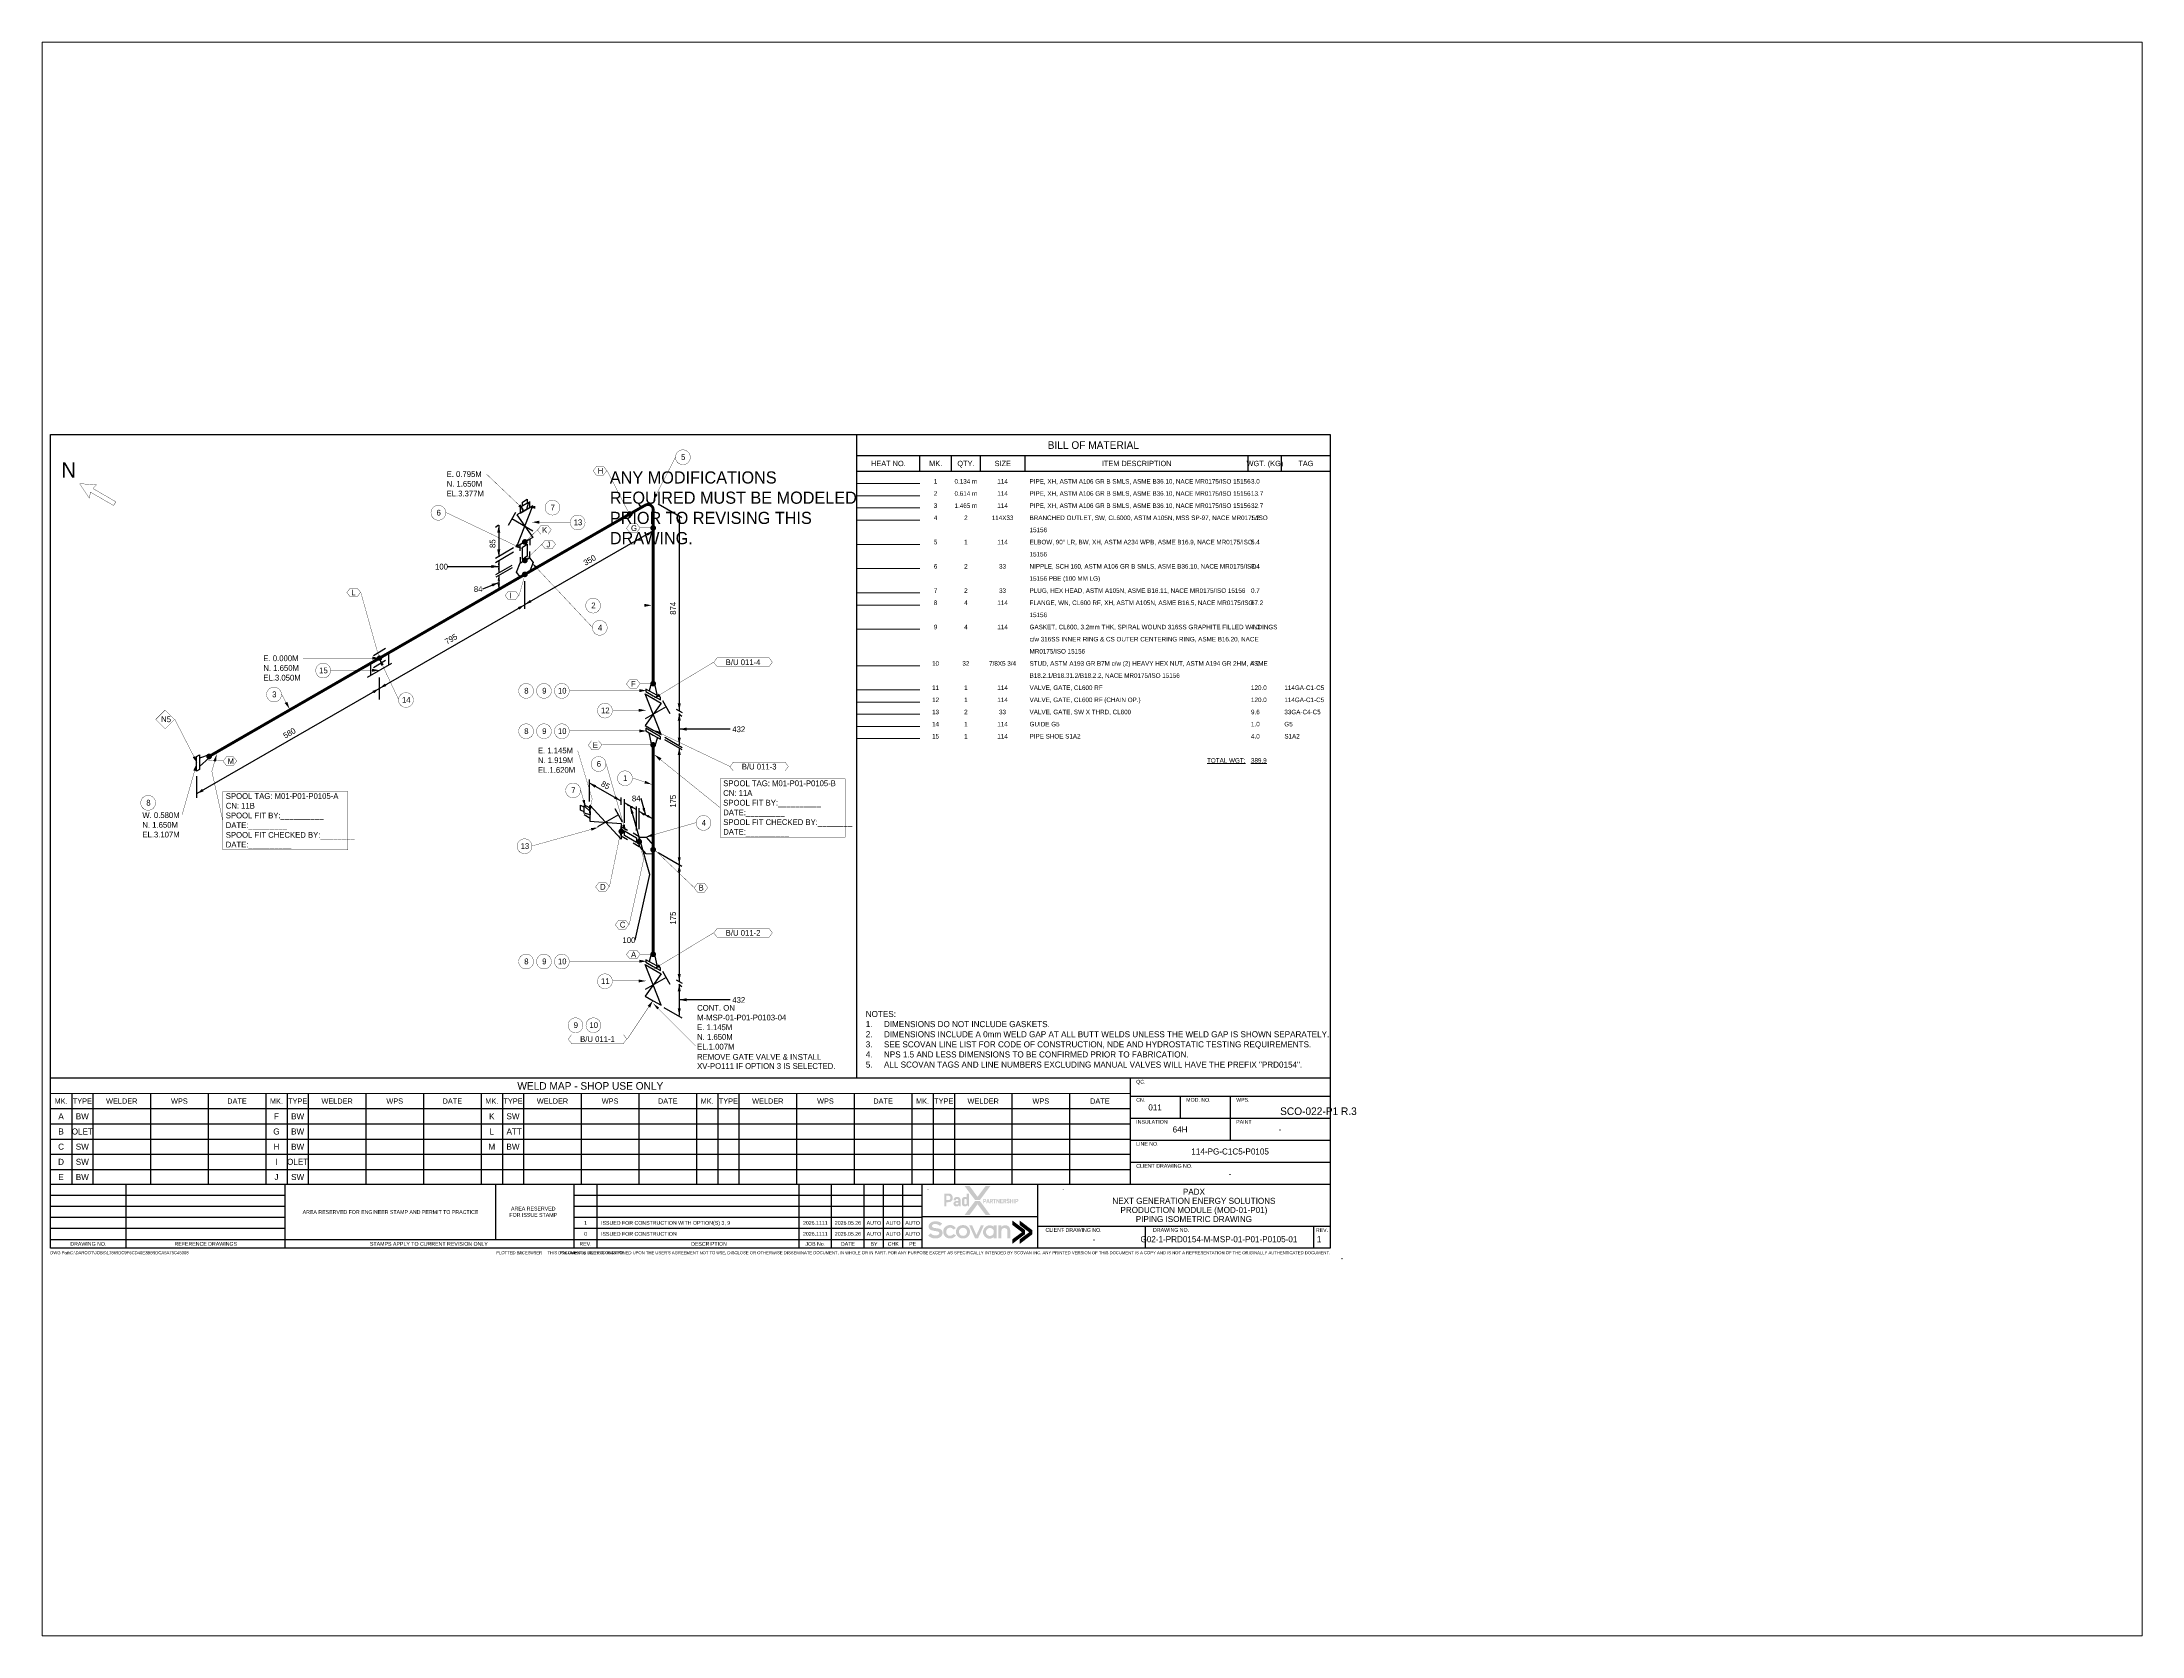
# Paper-space layout 'Layout1' of a CAD drawing. Extents: x 26 to 231, y 20 to 176.
# The model-space entities are those that its viewports show. They can reach past a viewport. Long polylines and large blocks are cut down to what shows.
import ezdxf
from ezdxf.enums import TextEntityAlignment as Align

# ---------------------------------------------------------------- set-up
doc = ezdxf.new("R2018")
doc.units = 0
doc.header["$LTSCALE"] = 10
doc.layers.get('0').update_dxf_attribs({"lineweight": 0})
for name, color, linetype in [('BOM', 7, 'Continuous'), ('DIMENSION', 2, 'Continuous'), ('INTERNAL', 3, 'Continuous'), ('PIPE', 7, 'Continuous'), ('Text1', 7, 'Continuous'), ('TEXT2', 40, 'Continuous'), ('Title Block', 255, 'Continuous'), ('TITLE BLOCK-TEXT', 12, 'Continuous'), ('WELDS', 7, 'Continuous')]:
    doc.layers.add(name, color=color, linetype=linetype)
doc.layers.add('QC', color=9, linetype='Continuous', plot=False)
doc.styles.add('framdcn', font='', dxfattribs={"height": 2.5})
doc.styles.add('HmNote', font='hm.shx')
doc.styles.add('Scovan Standard', font='', dxfattribs={"height": 2.5})
doc.styles.get("Standard").update_dxf_attribs({"font": ''})
doc.styles.get('framdcn').set_extended_font_data('Franklin Gothic Medium Cond')
doc.styles.get('Scovan Standard').set_extended_font_data('Franklin Gothic Medium Cond')
doc.styles.get('Standard').set_extended_font_data('Franklin Gothic Medium Cond')

# ---------------------------------------------------------------- blocks, each defined once
blk = doc.blocks.new('block1')
at = {"layer": 'TEXT2'}
blk.add_hatch(color=256, dxfattribs=at).paths.add_polyline_path([(0, 0), (2, -1.4), (1.4, -2)])
at = {"layer": 'TEXT2', "linetype": 'ByBlock', "const_width": 0.1, "flags": 128}
blk.add_lwpolyline([(14, -14), (0, 0)], dxfattribs=at)
blk = doc.blocks.new('block2')
at = {"layer": 'TEXT2', "style": 'framdcn'}
for s, p in [('E. 1.145M', (0, 0)), ('N. 1.650M', (0, -3.2)), ('EL.1.007M', (0, -6.4))]:
    blk.add_text(s, height=1.9, dxfattribs=at).set_placement(p)
blk = doc.blocks.new('block3')
at = {"layer": 'TEXT2'}
blk.add_hatch(color=256, dxfattribs=at).paths.add_polyline_path([(0, 0), (-2.4, -0.5), (-2.4, 0.5)])
at = {"layer": 'TEXT2', "linetype": 'ByBlock', "const_width": 0.1, "flags": 128}
blk.add_lwpolyline([(-11, 0), (0, 0)], dxfattribs=at)
blk = doc.blocks.new('block4')
at = {"layer": 'TEXT2'}
blk.add_hatch(color=256, dxfattribs=at).paths.add_polyline_path([(0, 0), (-2.4, -0.5), (-2.4, 0.5)])
at = {"layer": 'TEXT2', "linetype": 'ByBlock', "const_width": 0.1, "flags": 128}
blk.add_lwpolyline([(-25.2, 0), (0, 0)], dxfattribs=at)
blk = doc.blocks.new('block5')
at = {"layer": 'TEXT2'}
blk.add_hatch(color=256, dxfattribs=at).paths.add_polyline_path([(0, 0), (2.2, 1.1), (2.4, 0.2)])
at = {"layer": 'TEXT2', "linetype": 'ByBlock', "const_width": 0.1, "flags": 128}
blk.add_lwpolyline([(16.8, 4.8), (0, 0)], dxfattribs=at)
blk = doc.blocks.new('block6')
at = {"layer": 'TEXT2'}
blk.add_hatch(color=256, dxfattribs=at).paths.add_polyline_path([(0, 0), (-1.1, 2.2), (-0.2, 2.4)])
at = {"layer": 'TEXT2', "linetype": 'ByBlock', "const_width": 0.1, "flags": 128}
blk.add_lwpolyline([(-6.4, 22.4), (0, 0)], dxfattribs=at)
blk = doc.blocks.new('block7')
at = {"layer": 'TEXT2'}
blk.add_hatch(color=256, dxfattribs=at).paths.add_polyline_path([(0, 0), (-2.2, -1.1), (-2.4, -0.2)])
at = {"layer": 'TEXT2', "linetype": 'ByBlock', "const_width": 0.1, "flags": 128}
blk.add_lwpolyline([(-21.8, -6.1), (0, 0)], dxfattribs=at)
blk = doc.blocks.new('block8')
at = {"layer": 'TEXT2'}
blk.add_hatch(color=256, dxfattribs=at).paths.add_polyline_path([(0, 0), (0, 2.4), (1, 2.2)])
at = {"layer": 'TEXT2', "linetype": 'ByBlock', "const_width": 0.1, "flags": 128}
blk.add_lwpolyline([(1, 4.6), (0, 0)], dxfattribs=at)
blk = doc.blocks.new('block9')
at = {"layer": 'TEXT2', "style": 'framdcn'}
for s, p in [('E. 1.145M', (0, 0)), ('N. 1.919M', (0, -3.2)), ('EL.1.620M', (0, -6.4))]:
    blk.add_text(s, height=1.9, dxfattribs=at).set_placement(p)
blk = doc.blocks.new('block10')
at = {"layer": 'TEXT2'}
blk.add_hatch(color=256, dxfattribs=at).paths.add_polyline_path([(0, 0), (-1.1, 2.2), (-0.2, 2.4)])
at = {"layer": 'TEXT2', "linetype": 'ByBlock', "const_width": 0.1, "flags": 128}
blk.add_lwpolyline([(-1.6, 5.6), (0, 0)], dxfattribs=at)
blk = doc.blocks.new('block11')
at = {"layer": 'TEXT2'}
blk.add_hatch(color=256, dxfattribs=at).paths.add_polyline_path([(0, 0), (-2.4, 0.3), (-2.1, 1.2)])
at = {"layer": 'TEXT2', "linetype": 'ByBlock', "const_width": 0.1, "flags": 128}
blk.add_lwpolyline([(-6.3, 2.1), (0, 0)], dxfattribs=at)
blk = doc.blocks.new('block12')
at = {"layer": 'TEXT2'}
blk.add_hatch(color=256, dxfattribs=at).paths.add_polyline_path([(0, 0), (-2.4, -0.5), (-2.4, 0.5)])
at = {"layer": 'TEXT2', "linetype": 'ByBlock', "const_width": 0.1, "flags": 128}
blk.add_lwpolyline([(-25.2, 0), (0, 0)], dxfattribs=at)
blk = doc.blocks.new('block13')
at = {"layer": 'TEXT2'}
blk.add_hatch(color=256, dxfattribs=at).paths.add_polyline_path([(0, 0), (-2.4, -0.5), (-2.4, 0.5)])
at = {"layer": 'TEXT2', "linetype": 'ByBlock', "const_width": 0.1, "flags": 128}
blk.add_lwpolyline([(-11, 0), (0, 0)], dxfattribs=at)
blk = doc.blocks.new('block14')
at = {"layer": 'TEXT2'}
blk.add_hatch(color=256, dxfattribs=at).paths.add_polyline_path([(0, 0), (-2.4, -0.5), (-2.4, 0.5)])
at = {"layer": 'TEXT2', "linetype": 'ByBlock', "const_width": 0.1, "flags": 128}
blk.add_lwpolyline([(-25.2, 0), (0, 0)], dxfattribs=at)
blk = doc.blocks.new('block15')
at = {"layer": 'TEXT2'}
blk.add_hatch(color=256, dxfattribs=at).paths.add_polyline_path([(0, 0), (-2.4, -0.5), (-2.4, 0.5)])
at = {"layer": 'TEXT2', "linetype": 'ByBlock', "const_width": 0.1, "flags": 128}
blk.add_lwpolyline([(-16.8, 0), (0, 0)], dxfattribs=at)
blk = doc.blocks.new('block16')
at = {"layer": 'TEXT2'}
blk.add_hatch(color=256, dxfattribs=at).paths.add_polyline_path([(0, 0), (0.7, 2.3), (1.5, 1.9)])
at = {"layer": 'TEXT2', "linetype": 'ByBlock', "const_width": 0.1, "flags": 128}
blk.add_lwpolyline([(7.4, 14.399), (0, 0)], dxfattribs=at)
blk = doc.blocks.new('block17')
at = {"layer": 'TEXT2'}
blk.add_hatch(color=256, dxfattribs=at).paths.add_polyline_path([(0, 0), (2, -1.4), (1.3, -2.1)])
at = {"layer": 'TEXT2', "linetype": 'ByBlock', "const_width": 0.1, "flags": 128}
blk.add_lwpolyline([(19.9, -21.2), (0, 0)], dxfattribs=at)
blk = doc.blocks.new('block18')
at = {"layer": 'TEXT2'}
blk.add_hatch(color=256, dxfattribs=at).paths.add_polyline_path([(0, 0), (-2.4, 0.6), (-2, 1.5)])
at = {"layer": 'TEXT2', "linetype": 'ByBlock', "const_width": 0.1, "flags": 128}
blk.add_lwpolyline([(-25.2, 12), (0, 0)], dxfattribs=at)
blk = doc.blocks.new('block19')
at = {"layer": 'TEXT2'}
blk.add_hatch(color=256, dxfattribs=at).paths.add_polyline_path([(0, 0), (2.4, 0.5), (2.4, -0.5)])
at = {"layer": 'TEXT2', "linetype": 'ByBlock', "const_width": 0.1, "flags": 128}
blk.add_lwpolyline([(12.6, 0), (0, 0)], dxfattribs=at)
blk = doc.blocks.new('block20')
at = {"layer": 'TEXT2'}
blk.add_hatch(color=256, dxfattribs=at).paths.add_polyline_path([(0, 0), (-2.1, 1.3), (-1.4, 2)])
at = {"layer": 'TEXT2', "linetype": 'ByBlock', "const_width": 0.1, "flags": 128}
blk.add_lwpolyline([(-12.6, 12), (0, 0)], dxfattribs=at)
blk = doc.blocks.new('block21')
at = {"layer": 'TEXT2', "style": 'framdcn'}
for s, p in [('E. 0.795M', (0, 0)), ('N. 1.650M', (0, -3.2)), ('EL.3.377M', (0, -6.4))]:
    blk.add_text(s, height=1.9, dxfattribs=at).set_placement(p)
blk = doc.blocks.new('block22')
at = {"layer": 'TEXT2'}
blk.add_hatch(color=256, dxfattribs=at).paths.add_polyline_path([(0, 0), (2.4, 0.5), (2.4, -0.5)])
at = {"layer": 'TEXT2', "linetype": 'ByBlock', "const_width": 0.1, "flags": 128}
blk.add_lwpolyline([(5.6, 0), (0, 0)], dxfattribs=at)
blk = doc.blocks.new('block23')
at = {"layer": 'TEXT2'}
blk.add_hatch(color=256, dxfattribs=at).paths.add_polyline_path([(0, 0), (-2.4, -0.5), (-2.4, 0.5)])
at = {"layer": 'TEXT2', "linetype": 'ByBlock', "const_width": 0.1, "flags": 128}
blk.add_lwpolyline([(-25.2, 0), (0, 0)], dxfattribs=at)
blk = doc.blocks.new('block24')
at = {"layer": 'TEXT2', "style": 'framdcn'}
for s, p in [('E. 0.000M', (0, 0)), ('N. 1.650M', (0, -3.2)), ('EL.3.050M', (0, -6.4))]:
    blk.add_text(s, height=1.9, dxfattribs=at).set_placement(p)
blk = doc.blocks.new('block25')
at = {"layer": 'TEXT2'}
blk.add_hatch(color=256, dxfattribs=at).paths.add_polyline_path([(0, 0), (1.5, -2), (0.6, -2.4)])
at = {"layer": 'TEXT2', "linetype": 'ByBlock', "const_width": 0.1, "flags": 128}
blk.add_lwpolyline([(6.4, -13.6), (0, 0)], dxfattribs=at)
blk = doc.blocks.new('block26')
at = {"layer": 'TEXT2'}
blk.add_hatch(color=256, dxfattribs=at).paths.add_polyline_path([(0, 0), (-2.4, -0.5), (-2.4, 0.5)])
at = {"layer": 'TEXT2', "linetype": 'ByBlock', "const_width": 0.1, "flags": 128}
blk.add_lwpolyline([(-16, 0), (0, 0)], dxfattribs=at)
blk = doc.blocks.new('block27')
at = {"layer": 'TEXT2'}
blk.add_hatch(color=256, dxfattribs=at).paths.add_polyline_path([(0, 0), (-1.6, 1.9), (-0.7, 2.3)])
at = {"layer": 'TEXT2', "linetype": 'ByBlock', "const_width": 0.1, "flags": 128}
blk.add_lwpolyline([(-2.6, 4.8), (0, 0)], dxfattribs=at)
blk = doc.blocks.new('block28')
at = {"layer": 'TEXT2'}
blk.add_hatch(color=256, dxfattribs=at).paths.add_polyline_path([(0, 0), (-0.2, -2.4), (-1.1, -2.2)])
at = {"layer": 'TEXT2', "linetype": 'ByBlock', "const_width": 0.1, "flags": 128}
blk.add_lwpolyline([(-4.8, -16.8), (0, 0)], dxfattribs=at)
blk = doc.blocks.new('block29')
at = {"layer": 'TEXT2', "style": 'framdcn'}
for s, p in [('W. 0.580M', (0, 0)), ('N. 1.650M', (0, -3.2)), ('EL.3.107M', (0, -6.4))]:
    blk.add_text(s, height=1.9, dxfattribs=at).set_placement(p)
blk = doc.blocks.new('block30')
at = {"layer": 'PIPE', "linetype": 'ByBlock', "flags": 128}
for points in [[(-2.6, 11.9), (2.6, 8.9)], [(2.6, -1.5), (-2.6, 11.9)], [(2.6, 8.9), (-2.6, 1.5)], [(4.3, 7.7), (-2.6, 3.7)], [(3.1, 9.7), (5.5, 5.4)], [(-2.6, 1.5), (0, 0)], [(0, 0), (2.6, -1.5)]]:
    blk.add_lwpolyline(points, dxfattribs=at)
at = {"flags": 1}
for tag in ['Tag', 'UCI', 'Pipe Ref', 'Description', 'Key']:
    blk.add_attdef(tag, (0, 0), '', height=1, dxfattribs=at)
blk = doc.blocks.new('block31')
at = {"layer": 'PIPE', "linetype": 'ByBlock', "flags": 128}
for points in [[(-2.4, 2.2), (-2.4, 1.4)], [(2.4, -0.5), (-2.4, 2.2)], [(-2.4, 1.4), (0, 0)], [(-0.5, 4.4), (-1.3, 1.6)], [(0.5, 3.8), (-0.5, 4.4)], [(0, 0), (2.4, -1.4)], [(1.4, 0), (0.5, 3.8)], [(2.4, -1.4), (2.4, -0.5)]]:
    blk.add_lwpolyline(points, dxfattribs=at)
at = {"flags": 1}
for tag in ['Tag', 'UCI', 'Pipe Ref', 'Description', 'Key']:
    blk.add_attdef(tag, (0, 0), '', height=1, dxfattribs=at)
blk = doc.blocks.new('block32')
at = {"layer": 'PIPE', "linetype": 'ByBlock', "const_width": 0.95, "flags": 128}
blk.add_lwpolyline([(0, 34.5), (0, 0)], dxfattribs=at)
at = {"flags": 1}
for tag in ['Tag', 'UCI', 'Pipe Ref', 'Description', 'Key']:
    blk.add_attdef(tag, (0, 0), '', height=1, dxfattribs=at)
blk = doc.blocks.new('block33')
at = {"layer": 'PIPE', "linetype": 'ByBlock', "flags": 128}
for points in [[(-4.6, 4.2), (-6.6, 5.4)], [(-6.6, 2.2), (-4.6, 1)], [(-4.6, 1), (-4.6, 4.2)], [(-4.6, 4.1), (-2.3, 4.1)], [(-4.6, 1.2), (-4.6, 4.1)], [(-2.3, -1.4), (-4.6, 1.2)], [(-2.3, 4.1), (0, 1.5)], [(0, 1.5), (0, 0)], [(0, 0), (0, -1.5)], [(0, -1.5), (-2.3, -1.4)]]:
    blk.add_lwpolyline(points, dxfattribs=at)
at = {"flags": 1}
for tag in ['Tag', 'UCI', 'Pipe Ref', 'Description', 'Key']:
    blk.add_attdef(tag, (0, 0), '', height=1, dxfattribs=at)
blk = doc.blocks.new('block34')
at = {"layer": 'PIPE', "linetype": 'ByBlock', "flags": 128}
for points in [[(-4, 3.1), (0, 0.8)], [(-4, 1.5), (-4, 3.1)], [(0, -0.8), (-4, 1.5)], [(0, 0.8), (0, 0)], [(0, 0), (0, -0.8)]]:
    blk.add_lwpolyline(points, dxfattribs=at)
at = {"flags": 1}
for tag in ['Tag', 'UCI', 'Pipe Ref', 'Description', 'Key']:
    blk.add_attdef(tag, (0, 0), '', height=1, dxfattribs=at)
blk = doc.blocks.new('block35')
at = {"layer": 'PIPE', "linetype": 'ByBlock', "flags": 128}
for points in [[(-12.3, 7.2), (-14.3, 8.4)], [(-12.4, 8.2), (-12.4, 3)], [(-2, -3), (-12.4, 8.2)], [(-12.3, 4), (-12.3, 7.2)], [(-4.1, 7.1), (-1.7, 2.8)], [(-14.3, 5.2), (-12.3, 4)], [(-12.4, 3), (-2, 2.2)], [(-2.9, 5.1), (-9.8, 1.1)], [(-2, 2.2), (-2, -0.4)], [(-2, 1.2), (0, 0)], [(-2, -2), (-2, 1.2)], [(-2, -0.4), (-2, -3)], [(0, -3.2), (-2, -2)]]:
    blk.add_lwpolyline(points, dxfattribs=at)
at = {"flags": 1}
for tag in ['Tag', 'UCI', 'Pipe Ref', 'Description', 'Key']:
    blk.add_attdef(tag, (0, 0), '', height=1, dxfattribs=at)
blk = doc.blocks.new('block36')
at = {"layer": 'PIPE', "linetype": 'ByBlock', "flags": 128}
for points in [[(-3.2, 2.6), (-2, 2)], [(-3.2, 1), (-3.2, 2.6)], [(-2, 0.4), (-3.2, 1)], [(-2, 2.4), (0, 0.5)], [(-2, 0), (-2, 2.4)], [(0, -0.6), (-2, 0)], [(0, 0.5), (0, 0)], [(0, 0), (0, -0.6)]]:
    blk.add_lwpolyline(points, dxfattribs=at)
at = {"flags": 1}
for tag in ['Tag', 'UCI', 'Pipe Ref', 'Description', 'Key']:
    blk.add_attdef(tag, (0, 0), '', height=1, dxfattribs=at)
blk = doc.blocks.new('block37')
at = {"layer": 'PIPE', "linetype": 'ByBlock', "const_width": 0.95, "flags": 128}
blk.add_lwpolyline([(0, 34.5), (0, 0)], dxfattribs=at)
at = {"flags": 1}
for tag in ['Tag', 'UCI', 'Pipe Ref', 'Description', 'Key']:
    blk.add_attdef(tag, (0, 0), '', height=1, dxfattribs=at)
blk = doc.blocks.new('block38')
at = {"layer": 'PIPE', "linetype": 'ByBlock', "flags": 128}
for points in [[(-2.4, 2.3), (-2.4, 1.4)], [(2.4, -0.5), (-2.4, 2.3)], [(-2.4, 1.4), (0, 0)], [(-0.5, -2.9), (-1.3, 0.8)], [(0, 0), (2.4, -1.3)], [(0.5, -3.5), (-0.5, -2.9)], [(1.4, -0.8), (0.5, -3.5)], [(2.4, -1.3), (2.4, -0.5)]]:
    blk.add_lwpolyline(points, dxfattribs=at)
at = {"flags": 1}
for tag in ['Tag', 'UCI', 'Pipe Ref', 'Description', 'Key']:
    blk.add_attdef(tag, (0, 0), '', height=1, dxfattribs=at)
blk = doc.blocks.new('block39')
at = {"layer": 'PIPE', "linetype": 'ByBlock', "flags": 128}
for points in [[(-2.6, 11.9), (2.6, 8.9)], [(2.6, -1.5), (-2.6, 11.9)], [(2.6, 8.9), (-2.6, 1.5)], [(4.3, 7.7), (-2.6, 3.7)], [(3.1, 9.7), (5.5, 5.4)], [(-2.6, 1.5), (0, 0)], [(0, 0), (2.6, -1.5)]]:
    blk.add_lwpolyline(points, dxfattribs=at)
at = {"flags": 1}
for tag in ['Tag', 'UCI', 'Pipe Ref', 'Description', 'Key']:
    blk.add_attdef(tag, (0, 0), '', height=1, dxfattribs=at)
blk = doc.blocks.new('block40')
at = {"layer": 'PIPE', "linetype": 'ByBlock', "flags": 128}
for points in [[(-2.4, 2.2), (-2.4, 1.4)], [(2.4, -0.5), (-2.4, 2.2)], [(-2.4, 1.4), (0, 0)], [(-0.5, 4.4), (-1.3, 1.6)], [(0.5, 3.8), (-0.5, 4.4)], [(0, 0), (2.4, -1.4)], [(1.4, 0), (0.5, 3.8)], [(2.4, -1.4), (2.4, -0.5)]]:
    blk.add_lwpolyline(points, dxfattribs=at)
at = {"flags": 1}
for tag in ['Tag', 'UCI', 'Pipe Ref', 'Description', 'Key']:
    blk.add_attdef(tag, (0, 0), '', height=1, dxfattribs=at)
blk = doc.blocks.new('block41')
at = {"layer": 'PIPE', "linetype": 'ByBlock', "const_width": 0.95, "flags": 128}
blk.add_lwpolyline([(0, 51.3), (0, 0)], dxfattribs=at)
at = {"flags": 1}
for tag in ['Tag', 'UCI', 'Pipe Ref', 'Description', 'Key']:
    blk.add_attdef(tag, (0, 0), '', height=1, dxfattribs=at)
blk = doc.blocks.new('block42')
at = {"layer": 'PIPE', "linetype": 'ByBlock', "const_width": 0.95, "flags": 128}
for points in [[(-5.97, -1.4), (-0.87, 1.5)], [(-0.87, 1.5), (-0.59, 1.63), (-0.3, 1.71), (0, 1.73), (0.3, 1.71), (0.59, 1.63), (0.87, 1.5), (1.11, 1.33), (1.33, 1.11), (1.5, 0.87), (1.63, 0.59), (1.71, 0.3), (1.73, 0)], [(1.73, 0), (1.73, -6)]]:
    blk.add_lwpolyline(points, dxfattribs=at)
at = {"flags": 1}
for tag in ['Tag', 'UCI', 'Pipe Ref', 'Description', 'Key']:
    blk.add_attdef(tag, (0, 0), '', height=1, dxfattribs=at)
blk = doc.blocks.new('block43')
at = {"layer": 'PIPE', "linetype": 'ByBlock', "const_width": 0.95, "flags": 128}
blk.add_lwpolyline([(-34.6, -19.9), (0, 0)], dxfattribs=at)
at = {"flags": 1}
for tag in ['Tag', 'UCI', 'Pipe Ref', 'Description', 'Key']:
    blk.add_attdef(tag, (0, 0), '', height=1, dxfattribs=at)
blk = doc.blocks.new('block44')
at = {"layer": 'PIPE', "linetype": 'ByBlock', "flags": 128}
for points in [[(1.6, 5.5), (1.6, 7.5)], [(-2.7, 0.7), (-1.5, 3.8)], [(-1.5, -0.8), (-2.7, 0.7)], [(-1.6, 5.7), (-1.6, 3.7)], [(-1.6, 3.7), (1.6, 5.5)], [(-1.5, 3.8), (1.5, 5.5)], [(0, 0), (-1.5, -0.8)], [(1.5, 0.8), (0, 0)], [(1.5, 5.5), (2.7, 3.9)], [(2.7, 3.9), (1.5, 0.8)]]:
    blk.add_lwpolyline(points, dxfattribs=at)
at = {"flags": 1}
for tag in ['Tag', 'UCI', 'Pipe Ref', 'Description', 'Key']:
    blk.add_attdef(tag, (0, 0), '', height=1, dxfattribs=at)
blk = doc.blocks.new('block45')
at = {"layer": 'PIPE', "linetype": 'ByBlock', "flags": 128}
for points in [[(-0.8, 3.5), (0.8, 4.5)], [(-0.8, -0.5), (-0.8, 3.5)], [(0, 0), (-0.8, -0.5)], [(0.8, 0.5), (0, 0)], [(0.8, 4.5), (0.8, 0.5)]]:
    blk.add_lwpolyline(points, dxfattribs=at)
at = {"flags": 1}
for tag in ['Tag', 'UCI', 'Pipe Ref', 'Description', 'Key']:
    blk.add_attdef(tag, (0, 0), '', height=1, dxfattribs=at)
blk = doc.blocks.new('block46')
at = {"layer": 'PIPE', "linetype": 'ByBlock', "flags": 128}
for points in [[(0, 12.4), (0, 14.4)], [(-4.7, 10.8), (-7.1, 6.5)], [(-5.9, 8.8), (1, 4.8)], [(1, 13), (-4.2, 10)], [(-4.2, -0.4), (1, 13)], [(-4.2, 10), (1, 2.6)], [(-3.2, 12.6), (-3.2, 10.6)], [(-3.2, 10.6), (0, 12.4)], [(-1.6, 1.1), (-4.2, -0.4)], [(-3.2, 0.2), (0, 2)], [(-3.2, -1.8), (-3.2, 0.2)], [(1, 2.6), (-1.6, 1.1)], [(0, 2), (0, 0)]]:
    blk.add_lwpolyline(points, dxfattribs=at)
at = {"flags": 1}
for tag in ['Tag', 'UCI', 'Pipe Ref', 'Description', 'Key']:
    blk.add_attdef(tag, (0, 0), '', height=1, dxfattribs=at)
blk = doc.blocks.new('block47')
at = {"layer": 'PIPE', "linetype": 'ByBlock', "flags": 128}
for points in [[(-1.2, 1.3), (1.2, 2.7)], [(-0.6, -0.3), (-1.2, 1.3)], [(-0.8, 2.7), (0.8, 3.7)], [(-0.8, 1.5), (-0.8, 2.7)], [(0, 0), (-0.6, -0.3)], [(0.5, 0.3), (0, 0)], [(1.2, 2.7), (0.5, 0.3)], [(0.8, 3.7), (0.8, 2.5)]]:
    blk.add_lwpolyline(points, dxfattribs=at)
at = {"flags": 1}
for tag in ['Tag', 'UCI', 'Pipe Ref', 'Description', 'Key']:
    blk.add_attdef(tag, (0, 0), '', height=1, dxfattribs=at)
blk = doc.blocks.new('block48')
at = {"layer": 'PIPE', "linetype": 'ByBlock', "const_width": 0.95, "flags": 128}
for points in [[(-47.9, -27.6), (0, 0)], [(-104.1, -60), (-47.9, -27.6)]]:
    blk.add_lwpolyline(points, dxfattribs=at)
at = {"flags": 1}
for tag in ['Tag', 'UCI', 'Pipe Ref', 'Description', 'Key']:
    blk.add_attdef(tag, (0, 0), '', height=1, dxfattribs=at)
blk = doc.blocks.new('block49')
at = {"layer": 'PIPE', "linetype": 'ByBlock', "flags": 128}
for points in [[(4, 2.4), (0, 0)], [(4, -1.6), (0, -4)]]:
    blk.add_lwpolyline(points, dxfattribs=at)
at = {"flags": 1}
for tag in ['Tag', 'UCI', 'Pipe Ref', 'Description', 'Key']:
    blk.add_attdef(tag, (0, 0), '', height=1, dxfattribs=at)
blk = doc.blocks.new('block50')
at = {"layer": 'PIPE', "linetype": 'ByBlock', "flags": 128}
for points in [[(-8, -4.6), (0, 0)], [(-7, 0), (-7, -4)], [(-1, 3.5), (-1, -0.5)]]:
    blk.add_lwpolyline(points, dxfattribs=at)
at = {"flags": 1}
for tag in ['Tag', 'UCI', 'Pipe Ref', 'Description', 'Key']:
    blk.add_attdef(tag, (0, 0), '', height=1, dxfattribs=at)
blk = doc.blocks.new('block51')
at = {"layer": 'PIPE', "linetype": 'ByBlock', "flags": 128}
for points in [[(-0.9, 1.9), (0, 2.4)], [(-0.9, -2.9), (-0.9, 1.9)], [(0, 2.4), (0, 0)], [(3.2, 2.4), (0, 1.3)], [(0, -1.4), (3.2, 1.4)], [(0, 0), (0, -2.4)], [(3.2, 1.4), (3.2, 2.4)], [(0, -2.4), (-0.9, -2.9)]]:
    blk.add_lwpolyline(points, dxfattribs=at)
at = {"flags": 1}
for tag in ['Tag', 'UCI', 'Pipe Ref', 'Description', 'Key']:
    blk.add_attdef(tag, (0, 0), '', height=1, dxfattribs=at)
blk = doc.blocks.new('block52')
at = {"layer": 'WELDS'}
h = blk.add_hatch(color=256, dxfattribs=at)
edge = h.paths.add_edge_path(flags=0)
edge.add_arc((0, 0), 0.95, 0, 360)
at = {"flags": 1}
for tag in ['Tag', 'UCI', 'Pipe Ref', 'Description', 'Key']:
    blk.add_attdef(tag, (0, 0), '', height=1, dxfattribs=at)
blk = doc.blocks.new('block53')
at = {"layer": 'WELDS'}
h = blk.add_hatch(color=256, dxfattribs=at)
edge = h.paths.add_edge_path(flags=0)
edge.add_arc((0, 0), 0.95, 0, 360)
at = {"flags": 1}
for tag in ['Tag', 'UCI', 'Pipe Ref', 'Description', 'Key']:
    blk.add_attdef(tag, (0, 0), '', height=1, dxfattribs=at)
blk = doc.blocks.new('block54')
at = {"layer": 'WELDS'}
h = blk.add_hatch(color=256, dxfattribs=at)
edge = h.paths.add_edge_path(flags=0)
edge.add_arc((0, 0), 0.95, 0, 360)
at = {"flags": 1}
for tag in ['Tag', 'UCI', 'Pipe Ref', 'Description', 'Key']:
    blk.add_attdef(tag, (0, 0), '', height=1, dxfattribs=at)
blk = doc.blocks.new('block55')
at = {"layer": 'WELDS'}
h = blk.add_hatch(color=256, dxfattribs=at)
edge = h.paths.add_edge_path(flags=0)
edge.add_arc((0, 0), 0.95, 0, 360)
at = {"flags": 1}
for tag in ['Tag', 'UCI', 'Pipe Ref', 'Description', 'Key']:
    blk.add_attdef(tag, (0, 0), '', height=1, dxfattribs=at)
blk = doc.blocks.new('block56')
at = {"layer": 'WELDS'}
h = blk.add_hatch(color=256, dxfattribs=at)
edge = h.paths.add_edge_path(flags=0)
edge.add_arc((0, 0), 0.95, 0, 360)
at = {"flags": 1}
for tag in ['Tag', 'UCI', 'Pipe Ref', 'Description', 'Key']:
    blk.add_attdef(tag, (0, 0), '', height=1, dxfattribs=at)
blk = doc.blocks.new('block57')
at = {"layer": 'WELDS'}
h = blk.add_hatch(color=256, dxfattribs=at)
edge = h.paths.add_edge_path(flags=0)
edge.add_arc((0, 0), 0.95, 0, 360)
at = {"flags": 1}
for tag in ['Tag', 'UCI', 'Pipe Ref', 'Description', 'Key']:
    blk.add_attdef(tag, (0, 0), '', height=1, dxfattribs=at)
blk = doc.blocks.new('block58')
at = {"layer": 'WELDS'}
h = blk.add_hatch(color=256, dxfattribs=at)
edge = h.paths.add_edge_path(flags=0)
edge.add_arc((0, 0), 0.95, 0, 360)
at = {"flags": 1}
for tag in ['Tag', 'UCI', 'Pipe Ref', 'Description', 'Key']:
    blk.add_attdef(tag, (0, 0), '', height=1, dxfattribs=at)
blk = doc.blocks.new('block59')
at = {"layer": 'WELDS'}
h = blk.add_hatch(color=256, dxfattribs=at)
edge = h.paths.add_edge_path(flags=0)
edge.add_arc((0, 0), 0.95, 0, 360)
at = {"flags": 1}
for tag in ['Tag', 'UCI', 'Pipe Ref', 'Description', 'Key']:
    blk.add_attdef(tag, (0, 0), '', height=1, dxfattribs=at)
blk = doc.blocks.new('block60')
at = {"layer": 'WELDS'}
h = blk.add_hatch(color=256, dxfattribs=at)
edge = h.paths.add_edge_path(flags=0)
edge.add_arc((0, 0), 0.95, 0, 360)
at = {"flags": 1}
for tag in ['Tag', 'UCI', 'Pipe Ref', 'Description', 'Key']:
    blk.add_attdef(tag, (0, 0), '', height=1, dxfattribs=at)
blk = doc.blocks.new('block61')
at = {"layer": 'WELDS'}
h = blk.add_hatch(color=256, dxfattribs=at)
edge = h.paths.add_edge_path(flags=0)
edge.add_arc((0, 0), 0.95, 0, 360)
at = {"flags": 1}
for tag in ['Tag', 'UCI', 'Pipe Ref', 'Description', 'Key']:
    blk.add_attdef(tag, (0, 0), '', height=1, dxfattribs=at)
blk = doc.blocks.new('block62')
at = {"layer": 'WELDS'}
h = blk.add_hatch(color=256, dxfattribs=at)
edge = h.paths.add_edge_path(flags=0)
edge.add_arc((0, 0), 0.95, 0, 360)
at = {"flags": 1}
for tag in ['Tag', 'UCI', 'Pipe Ref', 'Description', 'Key']:
    blk.add_attdef(tag, (0, 0), '', height=1, dxfattribs=at)
blk = doc.blocks.new('block63')
at = {"layer": 'WELDS'}
h = blk.add_hatch(color=256, dxfattribs=at)
edge = h.paths.add_edge_path(flags=0)
edge.add_arc((0, 0), 0.9, 0, 360)
at = {"flags": 1}
for tag in ['Tag', 'UCI', 'Pipe Ref', 'Description', 'Key']:
    blk.add_attdef(tag, (0, 0), '', height=1, dxfattribs=at)
blk = doc.blocks.new('block64')
at = {"layer": 'WELDS'}
h = blk.add_hatch(color=256, dxfattribs=at)
edge = h.paths.add_edge_path(flags=0)
edge.add_arc((0, 0), 0.95, 0, 360)
at = {"flags": 1}
for tag in ['Tag', 'UCI', 'Pipe Ref', 'Description', 'Key']:
    blk.add_attdef(tag, (0, 0), '', height=1, dxfattribs=at)
blk = doc.blocks.new('block71')
at = {"layer": 'TEXT2'}
blk.add_hatch(color=256, dxfattribs=at).paths.add_polyline_path([(0, 0), (-1.5, 1.9), (-0.7, 2.3)])
at = {"layer": 'TEXT2', "linetype": 'ByBlock', "const_width": 0.1, "flags": 128}
blk.add_lwpolyline([(-10.6, 17.5), (-7.5, 14.4), (-10.6, 11.3), (-13.7, 14.4), (-10.6, 17.5)], close=True, dxfattribs=at)
blk.add_lwpolyline([(-7.4, 14.4), (0, 0)], dxfattribs=at)
at = {"flags": 1}
for tag in ['Pipe Ref', 'Description']:
    blk.add_attdef(tag, (0, 0), '', height=1, dxfattribs=at)
at = {"layer": 'TEXT2', "style": 'framdcn'}
blk.add_text('N5', height=1.9, dxfattribs=at).set_placement((-11.9, 13.5))
blk = doc.blocks.new('tt-sv-iso-db')
for p, q in [((-65.94, -212.17), (-65.94, -247.17)), ((-414.89, -217.17), (-414.89, -247.17)), ((-407.89, -217.17), (-407.89, -247.17)), ((-388.89, -217.17), (-388.89, -247.17)), ((-369.89, -217.17), (-369.89, -247.17)), ((-350.89, -217.17), (-350.89, -247.17)), ((-343.89, -217.17), (-343.89, -247.17)), ((-336.89, -217.17), (-336.89, -247.17)), ((-317.89, -217.17), (-317.89, -247.17)), ((-298.89, -217.17), (-298.89, -247.17)), ((-279.89, -217.17), (-279.89, -247.17)), ((-272.89, -217.17), (-272.89, -247.17)), ((-265.89, -217.17), (-265.89, -247.17)), ((-246.89, -217.17), (-246.89, -247.17)), ((-227.89, -217.17), (-227.89, -247.17)), ((-208.89, -217.17), (-208.89, -247.17)), ((-201.89, -217.17), (-201.89, -247.17)), ((-194.89, -217.17), (-194.89, -247.17)), ((-175.89, -217.17), (-175.89, -247.17)), ((-156.89, -217.17), (-156.89, -247.17)), ((-137.89, -217.17), (-137.89, -247.17)), ((-130.89, -217.17), (-130.89, -247.17)), ((-123.89, -217.17), (-123.89, -247.17)), ((-104.89, -217.17), (-104.89, -247.17)), ((-85.89, -217.17), (-85.89, -247.17)), ((-65.94, -218.13), (-65.94, -218.13)), ((-421.89, -222.17), (-65.94, -222.17)), ((-421.89, -227.17), (-65.94, -227.17)), ((-65.94, -225.39), (-65.94, -246.22)), ((-421.89, -232.17), (-65.94, -232.17)), ((-421.89, -237.17), (-65.94, -237.17)), ((-421.89, -242.17), (-65.94, -242.17))]:
    blk.add_line(p, q)
at = {"lineweight": 0}
blk.add_line((-421.89, -217.17), (-65.94, -217.17), dxfattribs=at)
at = {"color": 255}
blk.add_lwpolyline([(0, -212.17), (-421.89, -212.17)], dxfattribs=at)
at = {"layer": 'BOM', "color": 255}
blk.add_line((-156.14, 0), (-156.14, -212.17), dxfattribs=at)
at = {"layer": 'BOM', "color": 3}
for p, q in [((-156.14, -6.94), (0, -6.94)), ((0, -12.14), (-156.14, -12.14)), ((-135.24, -12.14), (-135.24, -6.94)), ((-135.24, -12.14), (-135.24, -6.94)), ((-124.84, -12.14), (-124.84, -6.94)), ((-115.3, -12.14), (-115.3, -6.94)), ((-100.55, -12.14), (-100.55, -6.94)), ((-27, -12.14), (-27, -6.94)), ((-16, -12.14), (-16, -6.94))]:
    blk.add_line(p, q, dxfattribs=at)
at = {"layer": 'Title Block', "color": 9}
for p, q in [((0, -218.13), (-65.94, -218.13)), ((-49.45, -218.13), (-49.45, -225.39)), ((-32.97, -218.13), (-32.97, -232.65)), ((0, -225.39), (-65.94, -225.39)), ((0, -232.65), (-65.94, -232.65)), ((0, -239.91), (-65.94, -239.91))]:
    blk.add_line(p, q, dxfattribs=at)
at = {"layer": 'BOM', "color": 3}
for s, style, p in [('BILL OF MATERIAL', 'Scovan Standard', (-78.07, -3.47)), ('WELD MAP - SHOP USE ONLY', 'framdcn', (-243.91, -214.67))]:
    blk.add_text(s, height=2.5, dxfattribs=dict(at, style=style)).set_placement(p, align=Align.MIDDLE_CENTER)
at = {"layer": 'BOM'}
for s, style, p in [('HEAT NO.', 'Scovan Standard', (-145.63, -9.54)), ('MK.', 'Scovan Standard', (-130.04, -9.54)), ('QTY.', 'Scovan Standard', (-120.07, -9.54)), ('SIZE', 'Scovan Standard', (-107.92, -9.54)), ('ITEM DESCRIPTION', 'Scovan Standard', (-63.78, -9.54)), ('WGT. (KG)', 'Scovan Standard', (-21.5, -9.54)), ('TAG', 'Scovan Standard', (-8, -9.54)), ('MK.', 'framdcn', (-418.39, -219.67)), ('TYPE', 'framdcn', (-411.39, -219.67)), ('WELDER', 'framdcn', (-398.39, -219.67)), ('WPS', 'framdcn', (-379.39, -219.67)), ('DATE', 'framdcn', (-360.39, -219.67)), ('MK.', 'framdcn', (-347.39, -219.67)), ('TYPE', 'framdcn', (-340.39, -219.67)), ('WELDER', 'framdcn', (-327.39, -219.67)), ('WPS', 'framdcn', (-308.39, -219.67)), ('DATE', 'framdcn', (-289.39, -219.67)), ('MK.', 'framdcn', (-276.39, -219.67)), ('TYPE', 'framdcn', (-269.39, -219.67)), ('WELDER', 'framdcn', (-256.39, -219.67)), ('WPS', 'framdcn', (-237.39, -219.67)), ('DATE', 'framdcn', (-218.39, -219.67)), ('MK.', 'framdcn', (-205.39, -219.67)), ('TYPE', 'framdcn', (-198.39, -219.67)), ('WELDER', 'framdcn', (-185.39, -219.67)), ('WPS', 'framdcn', (-166.39, -219.67)), ('DATE', 'framdcn', (-147.39, -219.67)), ('MK.', 'framdcn', (-134.39, -219.67)), ('TYPE', 'framdcn', (-127.39, -219.67)), ('WELDER', 'framdcn', (-114.39, -219.67)), ('WPS', 'framdcn', (-95.39, -219.67)), ('DATE', 'framdcn', (-75.91, -219.67))]:
    blk.add_text(s, height=1.75, dxfattribs=dict(at, style=style)).set_placement(p, align=Align.MIDDLE_CENTER)
at = {"layer": 'DEFPOINTS', "color": 1, "insert": (-196.72, -12.14), "char_height": 4, "width": 81.4864, "attachment_point": 2, "style": 'HmNote'}
blk.add_mtext('\\pxql;ANY MODIFICATIONS REQUIRED MUST BE MODELED PRIOR TO REVISING THIS DRAWING.', dxfattribs=at)
at = {"layer": 'QC', "color": 7, "linetype": 'Continuous', "style": 'Scovan Standard'}
blk.add_text('QC.', height=1.25, dxfattribs=at).set_placement((-63.94, -213.92))
at = {"layer": 'TITLE BLOCK-TEXT', "color": 7, "linetype": 'Continuous', "style": 'Scovan Standard'}
for s, p in [('CN.', (-63.94, -219.88)), ('MOD. NO.', (-47.45, -219.88)), ('WPS.', (-30.97, -219.88)), ('INSULATION', (-63.94, -227.14)), ('PAINT', (-30.97, -227.14)), ('LINE NO.', (-63.94, -234.4)), ('CLIENT DRAWING NO.', (-63.94, -241.66))]:
    blk.add_text(s, height=1.25, dxfattribs=at).set_placement(p)
at = {"layer": 'TITLE BLOCK-TEXT', "color": 210, "style": 'Scovan Standard'}
for tag, p in [('CN', (-57.69, -221.76)), ('MOD_NO', (-41.21, -221.76)), ('INSULATION', (-49.45, -229.02)), ('PAINT', (-16.49, -229.02)), ('LN', (-32.97, -236.28)), ('CLIENTDWGNO', (-32.97, -243.54))]:
    blk.add_attdef(tag, text='', height=2, dxfattribs=at).set_placement(p, align=Align.MIDDLE_CENTER)
at = {"layer": 'TITLE BLOCK-TEXT', "color": 210, "lineweight": 30, "flags": 104}
blk.add_attdef('WPS', text='', height=2, dxfattribs=at).set_placement((-16.43, -221.76), align=Align.MIDDLE_CENTER)
blk = doc.blocks.new('SCOVAN-LOGO')
at = {"linetype": 'Continuous'}
h = blk.add_hatch(color=30, dxfattribs=at)
h.dxf.hatch_style = 1
edge = h.paths.add_edge_path()
edge.add_spline(control_points=[(-31.1, 6), (-30.1, 6.9), (-30.1, 6.9), (-31.3, 7.7)], knot_values=[0, 0, 0, 0, 1, 1, 1, 1], degree=3, periodic=0)
edge.add_spline(control_points=[(-31.3, 7.7), (-32.5, 8.5), (-33.7, 8.8), (-35.4, 8.8)], knot_values=[0, 0, 0, 0, 1, 1, 1, 1], degree=3, periodic=0)
edge.add_spline(control_points=[(-35.4, 8.8), (-37.4, 8.8), (-38.7, 8.4), (-39.8, 7.4)], knot_values=[0, 0, 0, 0, 1, 1, 1, 1], degree=3, periodic=0)
edge.add_spline(control_points=[(-39.8, 7.4), (-41.2, 6.2), (-41.4, 4), (-40.3, 2.7)], knot_values=[0, 0, 0, 0, 1, 1, 1, 1], degree=3, periodic=0)
edge.add_spline(control_points=[(-40.3, 2.7), (-39.6, 1.8), (-38.7, 1.5), (-34.8, 0.9)], knot_values=[0, 0, 0, 0, 1, 1, 1, 1], degree=3, periodic=0)
edge.add_spline(control_points=[(-34.8, 0.9), (-33, 0.6), (-32.3, 0), (-32.6, -0.9)], knot_values=[0, 0, 0, 0, 1, 1, 1, 1], degree=3, periodic=0)
edge.add_spline(control_points=[(-32.6, -0.9), (-32.9, -1.9), (-34, -2.5), (-35.5, -2.5)], knot_values=[0, 0, 0, 0, 1, 1, 1, 1], degree=3, periodic=0)
edge.add_spline(control_points=[(-35.5, -2.5), (-36.9, -2.5), (-38.1, -2), (-39.1, -1.1)], knot_values=[0, 0, 0, 0, 1, 1, 1, 1], degree=3, periodic=0)
edge.add_line((-39.1, -1.1), (-39.5, -0.7))
edge.add_line((-39.5, -0.7), (-40.5, -1.6))
edge.add_line((-40.5, -1.6), (-41.4, -2.5))
edge.add_line((-41.4, -2.5), (-41, -2.9))
edge.add_spline(control_points=[(-41, -2.9), (-40.2, -3.6), (-38.9, -4.3), (-37.9, -4.6)], knot_values=[0, 0, 0, 0, 1, 1, 1, 1], degree=3, periodic=0)
edge.add_spline(control_points=[(-37.9, -4.6), (-36.8, -4.9), (-35, -4.9), (-33.8, -4.7)], knot_values=[0, 0, 0, 0, 1, 1, 1, 1], degree=3, periodic=0)
edge.add_spline(control_points=[(-33.8, -4.7), (-32.3, -4.3), (-31, -3.4), (-30.4, -2.3)], knot_values=[0, 0, 0, 0, 1, 1, 1, 1], degree=3, periodic=0)
edge.add_spline(control_points=[(-30.4, -2.3), (-29.5, -0.6), (-29.9, 1.4), (-31.3, 2.3)], knot_values=[0, 0, 0, 0, 1, 1, 1, 1], degree=3, periodic=0)
edge.add_spline(control_points=[(-31.3, 2.3), (-32, 2.8), (-33, 3.1), (-34.8, 3.3)], knot_values=[0, 0, 0, 0, 1, 1, 1, 1], degree=3, periodic=0)
edge.add_spline(control_points=[(-34.8, 3.3), (-36.9, 3.6), (-37.3, 3.7), (-37.8, 4.1)], knot_values=[0, 0, 0, 0, 1, 1, 1, 1], degree=3, periodic=0)
edge.add_spline(control_points=[(-37.8, 4.1), (-38.6, 4.6), (-38.5, 5.7), (-37.6, 6.3)], knot_values=[0, 0, 0, 0, 1, 1, 1, 1], degree=3, periodic=0)
edge.add_spline(control_points=[(-37.6, 6.3), (-36.3, 7.1), (-34.1, 6.8), (-32.6, 5.6)], knot_values=[0, 0, 0, 0, 1, 1, 1, 1], degree=3, periodic=0)
edge.add_spline(control_points=[(-32.6, 5.6), (-32.4, 5.4), (-32.1, 5.2), (-32.1, 5.2)], knot_values=[0, 0, 0, 0, 1, 1, 1, 1], degree=3, periodic=0)
edge.add_spline(control_points=[(-32.1, 5.2), (-32, 5.2), (-31.6, 5.6), (-31.1, 6)], knot_values=[0, 0, 0, 0, 1, 1, 1, 1], degree=3, periodic=0)
edge = h.paths.add_edge_path()
edge.add_spline(control_points=[(-26.3, 2.6), (-25.8, 3.3), (-25.1, 3.6), (-24.1, 3.7)], knot_values=[0, 0, 0, 0, 1, 1, 1, 1], degree=3, periodic=0)
edge.add_spline(control_points=[(-24.1, 3.7), (-23.1, 3.7), (-22.5, 3.5), (-21.8, 2.8)], knot_values=[0, 0, 0, 0, 1, 1, 1, 1], degree=3, periodic=0)
edge.add_spline(control_points=[(-21.8, 2.8), (-21.5, 2.5), (-21.2, 2.3), (-21.2, 2.3)], knot_values=[0, 0, 0, 0, 1, 1, 1, 1], degree=3, periodic=0)
edge.add_spline(control_points=[(-21.2, 2.3), (-21.1, 2.3), (-20.7, 2.5), (-20.2, 2.8)], knot_values=[0, 0, 0, 0, 1, 1, 1, 1], degree=3, periodic=0)
edge.add_spline(control_points=[(-20.2, 2.8), (-19.5, 3.3), (-19.3, 3.4), (-19.4, 3.6)], knot_values=[0, 0, 0, 0, 1, 1, 1, 1], degree=3, periodic=0)
edge.add_spline(control_points=[(-19.4, 3.6), (-19.7, 4), (-20.9, 5), (-21.6, 5.4)], knot_values=[0, 0, 0, 0, 1, 1, 1, 1], degree=3, periodic=0)
edge.add_spline(control_points=[(-21.6, 5.4), (-23.1, 6.1), (-25.4, 6), (-26.8, 5.1)], knot_values=[0, 0, 0, 0, 1, 1, 1, 1], degree=3, periodic=0)
edge.add_spline(control_points=[(-26.8, 5.1), (-27.6, 4.7), (-28.6, 3.7), (-28.9, 3)], knot_values=[0, 0, 0, 0, 1, 1, 1, 1], degree=3, periodic=0)
edge.add_spline(control_points=[(-28.9, 3), (-30, 0.9), (-29.6, -1.6), (-27.9, -3.3)], knot_values=[0, 0, 0, 0, 1, 1, 1, 1], degree=3, periodic=0)
edge.add_spline(control_points=[(-27.9, -3.3), (-27.3, -3.9), (-26.3, -4.5), (-25.5, -4.7)], knot_values=[0, 0, 0, 0, 1, 1, 1, 1], degree=3, periodic=0)
edge.add_spline(control_points=[(-25.5, -4.7), (-25.3, -4.8), (-24.5, -4.8), (-23.8, -4.8)], knot_values=[0, 0, 0, 0, 1, 1, 1, 1], degree=3, periodic=0)
edge.add_spline(control_points=[(-23.8, -4.8), (-22.5, -4.8), (-22.4, -4.8), (-21.5, -4.3)], knot_values=[0, 0, 0, 0, 1, 1, 1, 1], degree=3, periodic=0)
edge.add_spline(control_points=[(-21.5, -4.3), (-20.7, -3.9), (-19.3, -2.8), (-19.3, -2.5)], knot_values=[0, 0, 0, 0, 1, 1, 1, 1], degree=3, periodic=0)
edge.add_spline(control_points=[(-19.3, -2.5), (-19.3, -2.4), (-19.7, -2.1), (-20.3, -1.8)], knot_values=[0, 0, 0, 0, 1, 1, 1, 1], degree=3, periodic=0)
edge.add_line((-20.3, -1.8), (-21.2, -1.3))
edge.add_line((-21.2, -1.3), (-21.7, -1.8))
edge.add_spline(control_points=[(-21.7, -1.8), (-22.6, -2.7), (-24, -3), (-25.2, -2.5)], knot_values=[0, 0, 0, 0, 1, 1, 1, 1], degree=3, periodic=0)
edge.add_spline(control_points=[(-25.2, -2.5), (-27.2, -1.6), (-27.8, 0.9), (-26.3, 2.6)], knot_values=[0, 0, 0, 0, 1, 1, 1, 1], degree=3, periodic=0)
edge = h.paths.add_edge_path()
edge.add_spline(control_points=[(-9.5, 4.1), (-10.6, 5.3), (-11.9, 5.8), (-13.7, 5.8)], knot_values=[0, 0, 0, 0, 1, 1, 1, 1], degree=3, periodic=0)
edge.add_spline(control_points=[(-13.7, 5.8), (-15.5, 5.8), (-16.8, 5.3), (-17.9, 4.1)], knot_values=[0, 0, 0, 0, 1, 1, 1, 1], degree=3, periodic=0)
edge.add_spline(control_points=[(-17.9, 4.1), (-19.1, 2.7), (-19.6, 0.9), (-19.1, -0.9)], knot_values=[0, 0, 0, 0, 1, 1, 1, 1], degree=3, periodic=0)
edge.add_spline(control_points=[(-19.1, -0.9), (-18.9, -1.8), (-18.5, -2.4), (-17.8, -3.2)], knot_values=[0, 0, 0, 0, 1, 1, 1, 1], degree=3, periodic=0)
edge.add_spline(control_points=[(-17.8, -3.2), (-17.1, -3.9), (-16.5, -4.3), (-15.5, -4.6)], knot_values=[0, 0, 0, 0, 1, 1, 1, 1], degree=3, periodic=0)
edge.add_spline(control_points=[(-15.5, -4.6), (-14.1, -5.1), (-11.9, -4.9), (-10.6, -4.1)], knot_values=[0, 0, 0, 0, 1, 1, 1, 1], degree=3, periodic=0)
edge.add_spline(control_points=[(-10.6, -4.1), (-10, -3.7), (-9, -2.7), (-8.6, -2)], knot_values=[0, 0, 0, 0, 1, 1, 1, 1], degree=3, periodic=0)
edge.add_spline(control_points=[(-8.6, -2), (-7.6, 0), (-7.9, 2.4), (-9.5, 4.1)], knot_values=[0, 0, 0, 0, 1, 1, 1, 1], degree=3, periodic=0)
edge = h.paths.add_edge_path(flags=16)
edge.add_spline(control_points=[(-16.2, -1.6), (-17.6, 0), (-16.9, 2.8), (-14.8, 3.5)], knot_values=[0, 0, 0, 0, 1, 1, 1, 1], degree=3, periodic=0)
edge.add_spline(control_points=[(-14.8, 3.5), (-13.2, 4), (-11.5, 3.4), (-10.8, 2)], knot_values=[0, 0, 0, 0, 1, 1, 1, 1], degree=3, periodic=0)
edge.add_spline(control_points=[(-10.8, 2), (-10, 0.3), (-10.6, -1.8), (-12.3, -2.5)], knot_values=[0, 0, 0, 0, 1, 1, 1, 1], degree=3, periodic=0)
edge.add_spline(control_points=[(-12.3, -2.5), (-13.7, -3.1), (-15.2, -2.8), (-16.2, -1.6)], knot_values=[0, 0, 0, 0, 1, 1, 1, 1], degree=3, periodic=0)
edge = h.paths.add_edge_path()
edge.add_spline(control_points=[(-4.6, 1.6), (-5.5, 3.7), (-6.3, 5.5), (-6.4, 5.6)], knot_values=[0, 0, 0, 0, 1, 1, 1, 1], degree=3, periodic=0)
edge.add_spline(control_points=[(-6.4, 5.6), (-6.4, 5.7), (-6.8, 5.7), (-7.6, 5.7)], knot_values=[0, 0, 0, 0, 1, 1, 1, 1], degree=3, periodic=0)
edge.add_line((-7.6, 5.7), (-8.7, 5.6))
edge.add_line((-8.7, 5.6), (-6.4, 0.5))
edge.add_line((-6.4, 0.5), (-6.4, 0.5))
edge.add_line((-6.4, 0.5), (-4.1, -4.7))
edge.add_line((-4.1, -4.7), (-2.9, -4.7))
edge.add_line((-2.9, -4.7), (-1.7, -4.7))
edge.add_line((-1.7, -4.7), (0.3, -0.4))
edge.add_spline(control_points=[(0.3, -0.4), (1.3, 2), (2.4, 4.4), (2.6, 4.8)], knot_values=[0, 0, 0, 0, 1, 1, 1, 1], degree=3, periodic=0)
edge.add_line((2.6, 4.8), (3, 5.7))
edge.add_line((3, 5.7), (1.8, 5.7))
edge.add_line((1.8, 5.7), (0.6, 5.6))
edge.add_line((0.6, 5.6), (-1, 2.1))
edge.add_spline(control_points=[(-1, 2.1), (-1.9, 0.1), (-2.7, -1.6), (-2.7, -1.8)], knot_values=[0, 0, 0, 0, 1, 1, 1, 1], degree=3, periodic=0)
edge.add_spline(control_points=[(-2.7, -1.8), (-2.9, -2.1), (-3, -2), (-4.6, 1.6)], knot_values=[0, 0, 0, 0, 1, 1, 1, 1], degree=3, periodic=0)
edge = h.paths.add_edge_path()
edge.add_line((13.2, 5.5), (12.1, 5.5))
edge.add_line((12.1, 5.5), (10.9, 5.5))
edge.add_line((10.9, 5.5), (10.9, 4.9))
edge.add_line((10.9, 4.9), (10.9, 4.2))
edge.add_line((10.9, 4.2), (10.5, 4.7))
edge.add_spline(control_points=[(10.5, 4.7), (9.6, 5.6), (7.9, 5.9), (6.3, 5.5)], knot_values=[0, 0, 0, 0, 1, 1, 1, 1], degree=3, periodic=0)
edge.add_spline(control_points=[(6.3, 5.5), (3.6, 4.8), (1.8, 1.9), (2.4, -0.9)], knot_values=[0, 0, 0, 0, 1, 1, 1, 1], degree=3, periodic=0)
edge.add_spline(control_points=[(2.4, -0.9), (2.9, -2.9), (4.6, -4.6), (6.6, -5)], knot_values=[0, 0, 0, 0, 1, 1, 1, 1], degree=3, periodic=0)
edge.add_spline(control_points=[(6.6, -5), (7.5, -5.1), (7.6, -5.1), (8.4, -5)], knot_values=[0, 0, 0, 0, 1, 1, 1, 1], degree=3, periodic=0)
edge.add_spline(control_points=[(8.4, -5), (9.2, -4.8), (10, -4.4), (10.6, -3.9)], knot_values=[0, 0, 0, 0, 1, 1, 1, 1], degree=3, periodic=0)
edge.add_line((10.6, -3.9), (10.9, -3.6))
edge.add_line((10.9, -3.6), (10.9, -4.2))
edge.add_line((10.9, -4.2), (10.9, -4.7))
edge.add_line((10.9, -4.7), (12.1, -4.7))
edge.add_line((12.1, -4.7), (13.2, -4.7))
edge.add_line((13.2, -4.7), (13.2, 0.4))
edge.add_line((13.2, 0.4), (13.2, 5.5))
edge = h.paths.add_edge_path(flags=16)
edge.add_spline(control_points=[(5.1, 1.9), (6.1, 3.8), (8.7, 4.1), (10.1, 2.5)], knot_values=[0, 0, 0, 0, 1, 1, 1, 1], degree=3, periodic=0)
edge.add_spline(control_points=[(10.1, 2.5), (10.8, 1.8), (11, 1.2), (10.9, 0.2)], knot_values=[0, 0, 0, 0, 1, 1, 1, 1], degree=3, periodic=0)
edge.add_spline(control_points=[(10.9, 0.2), (10.8, -1.1), (10.2, -2.1), (9.1, -2.6)], knot_values=[0, 0, 0, 0, 1, 1, 1, 1], degree=3, periodic=0)
edge.add_spline(control_points=[(9.1, -2.6), (6.3, -3.8), (3.6, -0.8), (5.1, 1.9)], knot_values=[0, 0, 0, 0, 1, 1, 1, 1], degree=3, periodic=0)
edge = h.paths.add_edge_path()
edge.add_spline(control_points=[(17.2, 2.2), (17.6, 3), (18.4, 3.5), (19.5, 3.4)], knot_values=[0, 0, 0, 0, 1, 1, 1, 1], degree=3, periodic=0)
edge.add_spline(control_points=[(19.5, 3.4), (20.1, 3.4), (20.9, 3.1), (21.2, 2.8)], knot_values=[0, 0, 0, 0, 1, 1, 1, 1], degree=3, periodic=0)
edge.add_spline(control_points=[(21.2, 2.8), (21.7, 2.2), (21.7, 1.8), (21.7, -1.6)], knot_values=[0, 0, 0, 0, 1, 1, 1, 1], degree=3, periodic=0)
edge.add_line((21.7, -1.6), (21.7, -4.7))
edge.add_line((21.7, -4.7), (22.9, -4.7))
edge.add_line((22.9, -4.7), (24, -4.7))
edge.add_line((24, -4.7), (24, -1))
edge.add_line((24, -1), (23.9, 2.7))
edge.add_line((23.9, 2.7), (23.6, 3.4))
edge.add_spline(control_points=[(23.6, 3.4), (23.2, 4.2), (22.5, 5), (21.7, 5.4)], knot_values=[0, 0, 0, 0, 1, 1, 1, 1], degree=3, periodic=0)
edge.add_spline(control_points=[(21.7, 5.4), (21.2, 5.6), (20.9, 5.6), (20, 5.6)], knot_values=[0, 0, 0, 0, 1, 1, 1, 1], degree=3, periodic=0)
edge.add_spline(control_points=[(20, 5.6), (18.8, 5.6), (18.1, 5.4), (17.3, 4.7)], knot_values=[0, 0, 0, 0, 1, 1, 1, 1], degree=3, periodic=0)
edge.add_line((17.3, 4.7), (16.9, 4.2))
edge.add_line((16.9, 4.2), (16.9, 4.9))
edge.add_line((16.9, 4.9), (16.9, 5.5))
edge.add_line((16.9, 5.5), (15.8, 5.5))
edge.add_line((15.8, 5.5), (14.6, 5.5))
edge.add_line((14.6, 5.5), (14.6, 0.4))
edge.add_line((14.6, 0.4), (14.6, 0.4))
edge.add_line((14.6, 0.4), (14.6, -4.7))
edge.add_line((14.6, -4.7), (15.7, -4.7))
edge.add_line((15.7, -4.7), (16.9, -4.7))
edge.add_line((16.9, -4.7), (16.9, -1.6))
edge.add_spline(control_points=[(16.9, -1.6), (16.9, 1.4), (17, 1.6), (17.2, 2.2)], knot_values=[0, 0, 0, 0, 1, 1, 1, 1], degree=3, periodic=0)
h = blk.add_hatch(color=89, dxfattribs=at)
h.dxf.hatch_style = 1
h.paths.add_polyline_path([(25.7, 5.9), (29.5, 3), (33.3, 0.1), (35.7, 1.9), (25.7, 9.4)])
h = blk.add_hatch(color=85, dxfattribs=at)
h.dxf.hatch_style = 1
h.paths.add_polyline_path([(29.5, -2.7), (25.7, -5.5), (25.7, -9.1), (35.7, -1.5), (35.7, 0.2), (35.7, 1.9)])
h = blk.add_hatch(color=89, dxfattribs=at)
h.dxf.hatch_style = 1
h.paths.add_polyline_path([(31.5, 5.8), (35.3, 2.9), (39.1, 0), (41.5, 1.8), (31.5, 9.4)])
h = blk.add_hatch(color=85, dxfattribs=at)
h.dxf.hatch_style = 1
h.paths.add_polyline_path([(35.3, -2.7), (31.5, -5.6), (31.5, -9.2), (41.5, -1.6), (41.5, 0.1), (41.5, 1.8)])
blk = doc.blocks.new('TB-CLOGO')
at = {"linetype": 'Continuous'}
h = blk.add_hatch(color=249, dxfattribs=at)
h.dxf.hatch_style = 1
edge = h.paths.add_edge_path()
edge.add_spline(control_points=[(-0.2, -0.3), (-1.7, -2.5), (-1.7, -2.5), (-1.7, -2.5)], knot_values=[0, 0, 0, 0, 1, 1, 1, 1], degree=3, periodic=0)
edge.add_spline(control_points=[(-1.7, -2.5), (-1.7, -2.5), (-0.5, -4.1), (0.9, -6)], knot_values=[0, 0, 0, 0, 1, 1, 1, 1], degree=3, periodic=0)
edge.add_line((0.9, -6), (3.6, -9.5))
edge.add_line((3.6, -9.5), (5.1, -9.5))
edge.add_line((5.1, -9.5), (6.7, -9.5))
edge.add_line((6.7, -9.5), (6.3, -9))
edge.add_spline(control_points=[(6.3, -9), (6.1, -8.7), (4.5, -6.6), (2.9, -4.4)], knot_values=[0, 0, 0, 0, 1, 1, 1, 1], degree=3, periodic=0)
edge.add_line((2.9, -4.4), (-0.2, -0.3))
edge = h.paths.add_edge_path()
edge.add_line((-1.7, 2.4), (-4.3, 6))
edge.add_line((-4.3, 6), (-6.9, 9.5))
edge.add_line((-6.9, 9.5), (-8.6, 9.5))
edge.add_spline(control_points=[(-8.6, 9.5), (-9.6, 9.5), (-10.2, 9.5), (-10.2, 9.5)], knot_values=[0, 0, 0, 0, 1, 1, 1, 1], degree=3, periodic=0)
edge.add_spline(control_points=[(-10.2, 9.5), (-10.2, 9.5), (-8.7, 7.4), (-6.8, 4.9)], knot_values=[0, 0, 0, 0, 1, 1, 1, 1], degree=3, periodic=0)
edge.add_line((-6.8, 4.9), (-3.3, 0.3))
edge.add_line((-3.3, 0.3), (-1.7, 0.3))
edge.add_line((-1.7, 0.3), (-0.2, 0.3))
edge.add_line((-0.2, 0.3), (-1.7, 2.4))
edge = h.paths.add_edge_path()
edge.add_spline(control_points=[(-18.2, 2.7), (-18.4, 3.4), (-18.8, 3.9), (-19.4, 4.3)], knot_values=[0, 0, 0, 0, 1, 1, 1, 1], degree=3, periodic=0)
edge.add_spline(control_points=[(-19.4, 4.3), (-19.7, 4.4), (-19.8, 4.4), (-20.1, 4.5)], knot_values=[0, 0, 0, 0, 1, 1, 1, 1], degree=3, periodic=0)
edge.add_spline(control_points=[(-20.1, 4.5), (-20.2, 4.5), (-20.5, 4.5), (-22, 4.5)], knot_values=[0, 0, 0, 0, 1, 1, 1, 1], degree=3, periodic=0)
edge.add_line((-22, 4.5), (-23.7, 4.5))
edge.add_line((-23.7, 4.5), (-23.7, 0.4))
edge.add_line((-23.7, 0.4), (-23.7, -3.8))
edge.add_line((-23.7, -3.8), (-22.9, -3.8))
edge.add_line((-22.9, -3.8), (-22.2, -3.8))
edge.add_line((-22.2, -3.8), (-22.2, -2.4))
edge.add_line((-22.2, -2.4), (-22.2, -1.1))
edge.add_line((-22.2, -1.1), (-21.3, -1.1))
edge.add_spline(control_points=[(-21.3, -1.1), (-20.4, -1.1), (-20.2, -1.1), (-19.9, -1)], knot_values=[0, 0, 0, 0, 1, 1, 1, 1], degree=3, periodic=0)
edge.add_spline(control_points=[(-19.9, -1), (-19.1, -0.7), (-18.5, -0.1), (-18.2, 0.7)], knot_values=[0, 0, 0, 0, 1, 1, 1, 1], degree=3, periodic=0)
edge.add_spline(control_points=[(-18.2, 0.7), (-18.2, 0.9), (-18.2, 0.9), (-18.2, 1.7)], knot_values=[0, 0, 0, 0, 1, 1, 1, 1], degree=3, periodic=0)
edge.add_spline(control_points=[(-18.2, 1.7), (-18.2, 2.5), (-18.2, 2.6), (-18.2, 2.7)], knot_values=[0, 0, 0, 0, 1, 1, 1, 1], degree=3, periodic=0)
edge = h.paths.add_edge_path(flags=16)
edge.add_line((-22.2, 3.1), (-21.3, 3.1))
edge.add_spline(control_points=[(-21.3, 3.1), (-20.4, 3.1), (-20.4, 3.1), (-20.3, 3)], knot_values=[0, 0, 0, 0, 1, 1, 1, 1], degree=3, periodic=0)
edge.add_spline(control_points=[(-20.3, 3), (-20, 2.9), (-19.7, 2.6), (-19.7, 2.3)], knot_values=[0, 0, 0, 0, 1, 1, 1, 1], degree=3, periodic=0)
edge.add_spline(control_points=[(-19.7, 2.3), (-19.7, 2.1), (-19.7, 1.3), (-19.7, 1.1)], knot_values=[0, 0, 0, 0, 1, 1, 1, 1], degree=3, periodic=0)
edge.add_spline(control_points=[(-19.7, 1.1), (-19.7, 0.8), (-19.9, 0.6), (-20.2, 0.5)], knot_values=[0, 0, 0, 0, 1, 1, 1, 1], degree=3, periodic=0)
edge.add_line((-20.2, 0.5), (-20.4, 0.4))
edge.add_line((-20.4, 0.4), (-21.3, 0.4))
edge.add_line((-21.3, 0.4), (-22.2, 0.4))
edge.add_line((-22.2, 0.4), (-22.2, 1.7))
edge.add_line((-22.2, 1.7), (-22.2, 3.1))
edge = h.paths.add_edge_path()
edge.add_spline(control_points=[(-12.9, 0.5), (-13, 1.4), (-13.6, 2.1), (-14.5, 2.3)], knot_values=[0, 0, 0, 0, 1, 1, 1, 1], degree=3, periodic=0)
edge.add_spline(control_points=[(-14.5, 2.3), (-14.9, 2.4), (-15.6, 2.4), (-16, 2.3)], knot_values=[0, 0, 0, 0, 1, 1, 1, 1], degree=3, periodic=0)
edge.add_spline(control_points=[(-16, 2.3), (-16.8, 2.1), (-17.3, 1.5), (-17.5, 0.7)], knot_values=[0, 0, 0, 0, 1, 1, 1, 1], degree=3, periodic=0)
edge.add_spline(control_points=[(-17.5, 0.7), (-17.5, 0.6), (-17.5, 0.2), (-17.5, 0.2)], knot_values=[0, 0, 0, 0, 1, 1, 1, 1], degree=3, periodic=0)
edge.add_spline(control_points=[(-17.5, 0.2), (-17.5, 0.2), (-17.2, 0.2), (-16.8, 0.2)], knot_values=[0, 0, 0, 0, 1, 1, 1, 1], degree=3, periodic=0)
edge.add_spline(control_points=[(-16.8, 0.2), (-16.4, 0.1), (-16.1, 0.1), (-16.1, 0.1)], knot_values=[0, 0, 0, 0, 1, 1, 1, 1], degree=3, periodic=0)
edge.add_spline(control_points=[(-16.1, 0.1), (-16, 0.1), (-16, 0.1), (-16, 0.3)], knot_values=[0, 0, 0, 0, 1, 1, 1, 1], degree=3, periodic=0)
edge.add_spline(control_points=[(-16, 0.3), (-16, 0.4), (-16, 0.5), (-16, 0.5)], knot_values=[0, 0, 0, 0, 1, 1, 1, 1], degree=3, periodic=0)
edge.add_spline(control_points=[(-16, 0.5), (-16, 0.7), (-15.8, 0.8), (-15.7, 0.9)], knot_values=[0, 0, 0, 0, 1, 1, 1, 1], degree=3, periodic=0)
edge.add_spline(control_points=[(-15.7, 0.9), (-15.6, 0.9), (-15.5, 0.9), (-15.3, 0.9)], knot_values=[0, 0, 0, 0, 1, 1, 1, 1], degree=3, periodic=0)
edge.add_spline(control_points=[(-15.3, 0.9), (-14.9, 0.9), (-14.7, 0.9), (-14.6, 0.8)], knot_values=[0, 0, 0, 0, 1, 1, 1, 1], degree=3, periodic=0)
edge.add_spline(control_points=[(-14.6, 0.8), (-14.4, 0.6), (-14.4, 0.5), (-14.4, 0.1)], knot_values=[0, 0, 0, 0, 1, 1, 1, 1], degree=3, periodic=0)
edge.add_line((-14.4, 0.1), (-14.3, -0.3))
edge.add_line((-14.3, -0.3), (-15.2, -0.3))
edge.add_spline(control_points=[(-15.2, -0.3), (-16, -0.3), (-16.1, -0.3), (-16.3, -0.4)], knot_values=[0, 0, 0, 0, 1, 1, 1, 1], degree=3, periodic=0)
edge.add_spline(control_points=[(-16.3, -0.4), (-16.8, -0.5), (-17.2, -0.8), (-17.4, -1.2)], knot_values=[0, 0, 0, 0, 1, 1, 1, 1], degree=3, periodic=0)
edge.add_spline(control_points=[(-17.4, -1.2), (-17.5, -1.5), (-17.6, -1.7), (-17.6, -2.1)], knot_values=[0, 0, 0, 0, 1, 1, 1, 1], degree=3, periodic=0)
edge.add_spline(control_points=[(-17.6, -2.1), (-17.6, -2.5), (-17.5, -2.8), (-17.3, -3.1)], knot_values=[0, 0, 0, 0, 1, 1, 1, 1], degree=3, periodic=0)
edge.add_spline(control_points=[(-17.3, -3.1), (-17.1, -3.5), (-16.6, -3.8), (-16.1, -3.9)], knot_values=[0, 0, 0, 0, 1, 1, 1, 1], degree=3, periodic=0)
edge.add_spline(control_points=[(-16.1, -3.9), (-15.9, -3.9), (-15.2, -3.9), (-15, -3.9)], knot_values=[0, 0, 0, 0, 1, 1, 1, 1], degree=3, periodic=0)
edge.add_spline(control_points=[(-15, -3.9), (-14.6, -3.7), (-14.4, -3.6), (-14.1, -3.3)], knot_values=[0, 0, 0, 0, 1, 1, 1, 1], degree=3, periodic=0)
edge.add_line((-14.1, -3.3), (-14, -3.2))
edge.add_line((-14, -3.2), (-13.8, -3.5))
edge.add_line((-13.8, -3.5), (-13.6, -3.8))
edge.add_line((-13.6, -3.8), (-13.2, -3.8))
edge.add_line((-13.2, -3.8), (-12.9, -3.8))
edge.add_line((-12.9, -3.8), (-12.9, -1.7))
edge.add_spline(control_points=[(-12.9, -1.7), (-12.9, -0.4), (-12.9, 0.4), (-12.9, 0.5)], knot_values=[0, 0, 0, 0, 1, 1, 1, 1], degree=3, periodic=0)
edge = h.paths.add_edge_path(flags=16)
edge.add_spline(control_points=[(-15.8, -1.4), (-15.7, -1.4), (-15.6, -1.4), (-15, -1.4)], knot_values=[0, 0, 0, 0, 1, 1, 1, 1], degree=3, periodic=0)
edge.add_line((-15, -1.4), (-14.3, -1.4))
edge.add_line((-14.3, -1.4), (-14.4, -1.7))
edge.add_spline(control_points=[(-14.4, -1.7), (-14.4, -2.1), (-14.4, -2.1), (-14.4, -2.2)], knot_values=[0, 0, 0, 0, 1, 1, 1, 1], degree=3, periodic=0)
edge.add_spline(control_points=[(-14.4, -2.2), (-14.5, -2.4), (-14.7, -2.5), (-14.8, -2.5)], knot_values=[0, 0, 0, 0, 1, 1, 1, 1], degree=3, periodic=0)
edge.add_spline(control_points=[(-14.8, -2.5), (-14.9, -2.5), (-15.5, -2.6), (-15.7, -2.5)], knot_values=[0, 0, 0, 0, 1, 1, 1, 1], degree=3, periodic=0)
edge.add_spline(control_points=[(-15.7, -2.5), (-15.8, -2.5), (-16, -2.4), (-16, -2.3)], knot_values=[0, 0, 0, 0, 1, 1, 1, 1], degree=3, periodic=0)
edge.add_spline(control_points=[(-16, -2.3), (-16.1, -2.2), (-16.1, -2.1), (-16.1, -2)], knot_values=[0, 0, 0, 0, 1, 1, 1, 1], degree=3, periodic=0)
edge.add_spline(control_points=[(-16.1, -2), (-16.1, -1.8), (-16.1, -1.7), (-15.9, -1.6)], knot_values=[0, 0, 0, 0, 1, 1, 1, 1], degree=3, periodic=0)
edge.add_spline(control_points=[(-15.9, -1.6), (-15.9, -1.5), (-15.8, -1.5), (-15.8, -1.4)], knot_values=[0, 0, 0, 0, 1, 1, 1, 1], degree=3, periodic=0)
edge = h.paths.add_edge_path()
edge.add_line((-7.3, 0.4), (-7.3, 4.5))
edge.add_line((-7.3, 4.5), (-8, 4.5))
edge.add_line((-8, 4.5), (-8.8, 4.5))
edge.add_line((-8.8, 4.5), (-8.8, 3.3))
edge.add_line((-8.8, 3.3), (-8.8, 2))
edge.add_line((-8.8, 2), (-8.9, 2))
edge.add_spline(control_points=[(-8.9, 2), (-9, 2.2), (-9.3, 2.3), (-9.5, 2.3)], knot_values=[0, 0, 0, 0, 1, 1, 1, 1], degree=3, periodic=0)
edge.add_spline(control_points=[(-9.5, 2.3), (-9.7, 2.4), (-10, 2.4), (-10.2, 2.4)], knot_values=[0, 0, 0, 0, 1, 1, 1, 1], degree=3, periodic=0)
edge.add_spline(control_points=[(-10.2, 2.4), (-11.2, 2.3), (-11.8, 1.8), (-12, 0.8)], knot_values=[0, 0, 0, 0, 1, 1, 1, 1], degree=3, periodic=0)
edge.add_spline(control_points=[(-12, 0.8), (-12, 0.7), (-12, 0.5), (-12, -0.6)], knot_values=[0, 0, 0, 0, 1, 1, 1, 1], degree=3, periodic=0)
edge.add_spline(control_points=[(-12, -0.6), (-12, -1.4), (-12, -1.9), (-12, -2)], knot_values=[0, 0, 0, 0, 1, 1, 1, 1], degree=3, periodic=0)
edge.add_spline(control_points=[(-12, -2), (-11.9, -3.1), (-11.4, -3.7), (-10.4, -3.9)], knot_values=[0, 0, 0, 0, 1, 1, 1, 1], degree=3, periodic=0)
edge.add_spline(control_points=[(-10.4, -3.9), (-10.2, -3.9), (-9.8, -3.9), (-9.5, -3.9)], knot_values=[0, 0, 0, 0, 1, 1, 1, 1], degree=3, periodic=0)
edge.add_spline(control_points=[(-9.5, -3.9), (-9.2, -3.8), (-8.9, -3.6), (-8.6, -3.3)], knot_values=[0, 0, 0, 0, 1, 1, 1, 1], degree=3, periodic=0)
edge.add_line((-8.6, -3.3), (-8.4, -3.1))
edge.add_line((-8.4, -3.1), (-8.2, -3.5))
edge.add_line((-8.2, -3.5), (-8, -3.8))
edge.add_line((-8, -3.8), (-7.6, -3.8))
edge.add_line((-7.6, -3.8), (-7.3, -3.8))
edge.add_line((-7.3, -3.8), (-7.3, 0.4))
edge = h.paths.add_edge_path(flags=16)
edge.add_line((-10.5, 0.4), (-10.5, 0.6))
edge.add_spline(control_points=[(-10.5, 0.6), (-10.4, 0.7), (-10.2, 0.9), (-10.1, 0.9)], knot_values=[0, 0, 0, 0, 1, 1, 1, 1], degree=3, periodic=0)
edge.add_spline(control_points=[(-10.1, 0.9), (-10, 0.9), (-9.9, 0.9), (-9.6, 0.9)], knot_values=[0, 0, 0, 0, 1, 1, 1, 1], degree=3, periodic=0)
edge.add_spline(control_points=[(-9.6, 0.9), (-9.2, 0.9), (-9.1, 0.9), (-9, 0.7)], knot_values=[0, 0, 0, 0, 1, 1, 1, 1], degree=3, periodic=0)
edge.add_spline(control_points=[(-9, 0.7), (-8.8, 0.5), (-8.8, 0.6), (-8.8, -0.8)], knot_values=[0, 0, 0, 0, 1, 1, 1, 1], degree=3, periodic=0)
edge.add_line((-8.8, -0.8), (-8.8, -2))
edge.add_line((-8.8, -2), (-8.8, -2.1))
edge.add_spline(control_points=[(-8.8, -2.1), (-8.9, -2.2), (-9, -2.3), (-9.2, -2.4)], knot_values=[0, 0, 0, 0, 1, 1, 1, 1], degree=3, periodic=0)
edge.add_spline(control_points=[(-9.2, -2.4), (-9.3, -2.5), (-9.3, -2.5), (-9.6, -2.5)], knot_values=[0, 0, 0, 0, 1, 1, 1, 1], degree=3, periodic=0)
edge.add_spline(control_points=[(-9.6, -2.5), (-10.1, -2.5), (-10.3, -2.4), (-10.4, -2.2)], knot_values=[0, 0, 0, 0, 1, 1, 1, 1], degree=3, periodic=0)
edge.add_spline(control_points=[(-10.4, -2.2), (-10.5, -2), (-10.5, -1.9), (-10.5, -0.7)], knot_values=[0, 0, 0, 0, 1, 1, 1, 1], degree=3, periodic=0)
edge.add_line((-10.5, -0.7), (-10.5, 0.4))
edge = h.paths.add_edge_path()
edge.add_spline(control_points=[(4, 0), (4.1, 0.6), (3.9, 0.9), (3.5, 1.1)], knot_values=[0, 0, 0, 0, 1, 1, 1, 1], degree=3, periodic=0)
edge.add_spline(control_points=[(3.5, 1.1), (3.4, 1.1), (3.3, 1.1), (2.7, 1.1)], knot_values=[0, 0, 0, 0, 1, 1, 1, 1], degree=3, periodic=0)
edge.add_line((2.7, 1.1), (2.1, 1.1))
edge.add_line((2.1, 1.1), (2.1, -0.3))
edge.add_line((2.1, -0.3), (2.1, -1.8))
edge.add_line((2.1, -1.8), (2.3, -1.8))
edge.add_line((2.3, -1.8), (2.6, -1.8))
edge.add_line((2.6, -1.8), (2.6, -1.3))
edge.add_line((2.6, -1.3), (2.6, -0.9))
edge.add_line((2.6, -0.9), (3, -0.9))
edge.add_spline(control_points=[(3, -0.9), (3.5, -0.8), (3.6, -0.8), (3.8, -0.6)], knot_values=[0, 0, 0, 0, 1, 1, 1, 1], degree=3, periodic=0)
edge.add_spline(control_points=[(3.8, -0.6), (3.9, -0.4), (4, -0.3), (4, 0)], knot_values=[0, 0, 0, 0, 1, 1, 1, 1], degree=3, periodic=0)
edge = h.paths.add_edge_path(flags=16)
edge.add_spline(control_points=[(3.5, 0.2), (3.5, -0.1), (3.4, -0.2), (3.3, -0.3)], knot_values=[0, 0, 0, 0, 1, 1, 1, 1], degree=3, periodic=0)
edge.add_spline(control_points=[(3.3, -0.3), (3.2, -0.3), (3.1, -0.3), (2.9, -0.3)], knot_values=[0, 0, 0, 0, 1, 1, 1, 1], degree=3, periodic=0)
edge.add_line((2.9, -0.3), (2.6, -0.3))
edge.add_line((2.6, -0.3), (2.6, 0.1))
edge.add_line((2.6, 0.1), (2.6, 0.6))
edge.add_line((2.6, 0.6), (2.9, 0.6))
edge.add_line((2.9, 0.6), (3.3, 0.6))
edge.add_line((3.3, 0.6), (3.4, 0.5))
edge.add_line((3.4, 0.5), (3.5, 0.4))
edge.add_line((3.5, 0.4), (3.5, 0.2))
edge = h.paths.add_edge_path()
edge.add_line((5.5, 1.1), (5.2, 1.1))
edge.add_line((5.2, 1.1), (4.8, 1.1))
edge.add_line((4.8, 1.1), (4.8, 1))
edge.add_spline(control_points=[(4.8, 1), (4.8, 1), (4.6, 0.3), (4.4, -0.4)], knot_values=[0, 0, 0, 0, 1, 1, 1, 1], degree=3, periodic=0)
edge.add_spline(control_points=[(4.4, -0.4), (4.2, -1.1), (4, -1.8), (4, -1.8)], knot_values=[0, 0, 0, 0, 1, 1, 1, 1], degree=3, periodic=0)
edge.add_spline(control_points=[(4, -1.8), (4, -1.8), (4.1, -1.8), (4.3, -1.8)], knot_values=[0, 0, 0, 0, 1, 1, 1, 1], degree=3, periodic=0)
edge.add_line((4.3, -1.8), (4.6, -1.8))
edge.add_line((4.6, -1.8), (4.6, -1.6))
edge.add_spline(control_points=[(4.6, -1.6), (4.6, -1.5), (4.7, -1.4), (4.7, -1.3)], knot_values=[0, 0, 0, 0, 1, 1, 1, 1], degree=3, periodic=0)
edge.add_line((4.7, -1.3), (4.7, -1.2))
edge.add_line((4.7, -1.2), (5.2, -1.2))
edge.add_line((5.2, -1.2), (5.6, -1.2))
edge.add_line((5.6, -1.2), (5.7, -1.5))
edge.add_line((5.7, -1.5), (5.8, -1.8))
edge.add_line((5.8, -1.8), (6.1, -1.8))
edge.add_spline(control_points=[(6.1, -1.8), (6.2, -1.8), (6.4, -1.8), (6.4, -1.8)], knot_values=[0, 0, 0, 0, 1, 1, 1, 1], degree=3, periodic=0)
edge.add_spline(control_points=[(6.4, -1.8), (6.4, -1.8), (6.2, -1.1), (5.9, -0.3)], knot_values=[0, 0, 0, 0, 1, 1, 1, 1], degree=3, periodic=0)
edge.add_line((5.9, -0.3), (5.5, 1.1))
edge = h.paths.add_edge_path(flags=16)
edge.add_spline(control_points=[(5, -0.1), (5.1, 0.2), (5.2, 0.4), (5.2, 0.4)], knot_values=[0, 0, 0, 0, 1, 1, 1, 1], degree=3, periodic=0)
edge.add_spline(control_points=[(5.2, 0.4), (5.2, 0.5), (5.5, -0.7), (5.5, -0.8)], knot_values=[0, 0, 0, 0, 1, 1, 1, 1], degree=3, periodic=0)
edge.add_spline(control_points=[(5.5, -0.8), (5.5, -0.8), (5.3, -0.8), (5.2, -0.8)], knot_values=[0, 0, 0, 0, 1, 1, 1, 1], degree=3, periodic=0)
edge.add_spline(control_points=[(5.2, -0.8), (4.9, -0.8), (4.8, -0.8), (4.9, -0.7)], knot_values=[0, 0, 0, 0, 1, 1, 1, 1], degree=3, periodic=0)
edge.add_spline(control_points=[(4.9, -0.7), (4.9, -0.7), (4.9, -0.4), (5, -0.1)], knot_values=[0, 0, 0, 0, 1, 1, 1, 1], degree=3, periodic=0)
edge = h.paths.add_edge_path()
edge.add_spline(control_points=[(8.3, -0.2), (8.4, -0.1), (8.4, -0.1), (8.4, 0.2)], knot_values=[0, 0, 0, 0, 1, 1, 1, 1], degree=3, periodic=0)
edge.add_spline(control_points=[(8.4, 0.2), (8.4, 0.5), (8.4, 0.5), (8.3, 0.7)], knot_values=[0, 0, 0, 0, 1, 1, 1, 1], degree=3, periodic=0)
edge.add_spline(control_points=[(8.3, 0.7), (8.3, 0.8), (8.1, 1), (7.9, 1)], knot_values=[0, 0, 0, 0, 1, 1, 1, 1], degree=3, periodic=0)
edge.add_line((7.9, 1), (7.8, 1.1))
edge.add_line((7.8, 1.1), (7.1, 1.1))
edge.add_line((7.1, 1.1), (6.4, 1.1))
edge.add_line((6.4, 1.1), (6.4, -0.3))
edge.add_spline(control_points=[(6.4, -0.3), (6.4, -1.1), (6.5, -1.8), (6.5, -1.8)], knot_values=[0, 0, 0, 0, 1, 1, 1, 1], degree=3, periodic=0)
edge.add_spline(control_points=[(6.5, -1.8), (6.5, -1.8), (6.6, -1.8), (6.7, -1.8)], knot_values=[0, 0, 0, 0, 1, 1, 1, 1], degree=3, periodic=0)
edge.add_line((6.7, -1.8), (7, -1.8))
edge.add_line((7, -1.8), (7, -1.3))
edge.add_line((7, -1.3), (7, -0.7))
edge.add_line((7, -0.7), (7.2, -0.7))
edge.add_line((7.2, -0.7), (7.3, -0.7))
edge.add_line((7.3, -0.7), (7.6, -1.3))
edge.add_line((7.6, -1.3), (7.9, -1.8))
edge.add_line((7.9, -1.8), (8.2, -1.8))
edge.add_spline(control_points=[(8.2, -1.8), (8.3, -1.8), (8.5, -1.8), (8.5, -1.8)], knot_values=[0, 0, 0, 0, 1, 1, 1, 1], degree=3, periodic=0)
edge.add_spline(control_points=[(8.5, -1.8), (8.5, -1.8), (8.3, -1.5), (8.2, -1.2)], knot_values=[0, 0, 0, 0, 1, 1, 1, 1], degree=3, periodic=0)
edge.add_line((8.2, -1.2), (7.9, -0.7))
edge.add_line((7.9, -0.7), (8, -0.6))
edge.add_spline(control_points=[(8, -0.6), (8.1, -0.6), (8.3, -0.4), (8.3, -0.2)], knot_values=[0, 0, 0, 0, 1, 1, 1, 1], degree=3, periodic=0)
edge = h.paths.add_edge_path(flags=16)
edge.add_line((7, -0.2), (7, 0.2))
edge.add_line((7, 0.2), (7, 0.6))
edge.add_line((7, 0.6), (7.3, 0.6))
edge.add_spline(control_points=[(7.3, 0.6), (7.6, 0.6), (7.7, 0.6), (7.7, 0.6)], knot_values=[0, 0, 0, 0, 1, 1, 1, 1], degree=3, periodic=0)
edge.add_spline(control_points=[(7.7, 0.6), (7.8, 0.5), (7.9, 0.4), (7.9, 0.2)], knot_values=[0, 0, 0, 0, 1, 1, 1, 1], degree=3, periodic=0)
edge.add_spline(control_points=[(7.9, 0.2), (7.9, 0), (7.8, -0.1), (7.7, -0.2)], knot_values=[0, 0, 0, 0, 1, 1, 1, 1], degree=3, periodic=0)
edge.add_spline(control_points=[(7.7, -0.2), (7.7, -0.2), (7.6, -0.2), (7.3, -0.2)], knot_values=[0, 0, 0, 0, 1, 1, 1, 1], degree=3, periodic=0)
edge.add_line((7.3, -0.2), (7, -0.2))
edge = h.paths.add_edge_path()
edge.add_line((9.7, 0.6), (10.1, 0.6))
edge.add_line((10.1, 0.6), (10.4, 0.6))
edge.add_line((10.4, 0.6), (10.4, 0.9))
edge.add_line((10.4, 0.9), (10.4, 1.1))
edge.add_line((10.4, 1.1), (9.5, 1.1))
edge.add_line((9.5, 1.1), (8.5, 1.1))
edge.add_line((8.5, 1.1), (8.5, 0.9))
edge.add_line((8.5, 0.9), (8.5, 0.6))
edge.add_line((8.5, 0.6), (8.8, 0.6))
edge.add_line((8.8, 0.6), (9.2, 0.6))
edge.add_line((9.2, 0.6), (9.2, -0.6))
edge.add_spline(control_points=[(9.2, -0.6), (9.2, -1.2), (9.2, -1.8), (9.2, -1.8)], knot_values=[0, 0, 0, 0, 1, 1, 1, 1], degree=3, periodic=0)
edge.add_spline(control_points=[(9.2, -1.8), (9.2, -1.8), (9.3, -1.8), (9.5, -1.8)], knot_values=[0, 0, 0, 0, 1, 1, 1, 1], degree=3, periodic=0)
edge.add_line((9.5, -1.8), (9.7, -1.8))
edge.add_line((9.7, -1.8), (9.7, -0.6))
edge.add_line((9.7, -0.6), (9.7, 0.6))
h.paths.add_polyline_path([(11.1, 1.1), (10.9, 1.1), (10.6, 1.1), (10.6, -0.3), (10.6, -1.8), (10.9, -1.8), (11.2, -1.8), (11.2, -0.9), (11.2, 0), (11.7, -0.9), (12.3, -1.8), (12.5, -1.8), (12.8, -1.8), (12.8, -0.3), (12.8, 1.1), (12.5, 1.1), (12.2, 1.1), (12.2, 0.2), (12.2, -0.7), (11.7, 0.2)])
h.paths.add_polyline_path([(13.7, 0.6), (14.4, 0.6), (15.1, 0.6), (15.1, 0.9), (15.1, 1.1), (14.1, 1.1), (13.2, 1.1), (13.2, -0.3), (13.2, -1.8), (14.1, -1.8), (15.1, -1.8), (15.1, -1.6), (15.1, -1.3), (14.4, -1.3), (13.7, -1.3), (13.7, -1), (13.7, -0.6), (14.3, -0.6), (14.8, -0.6), (14.8, -0.3), (14.8, -0.1), (14.3, -0.1), (13.7, -0.1), (13.7, 0.3)])
edge = h.paths.add_edge_path()
edge.add_spline(control_points=[(17.2, -0.2), (17.3, -0.1), (17.3, 0), (17.3, 0.2)], knot_values=[0, 0, 0, 0, 1, 1, 1, 1], degree=3, periodic=0)
edge.add_spline(control_points=[(17.3, 0.2), (17.3, 0.4), (17.3, 0.5), (17.2, 0.6)], knot_values=[0, 0, 0, 0, 1, 1, 1, 1], degree=3, periodic=0)
edge.add_spline(control_points=[(17.2, 0.6), (17.1, 0.8), (17, 0.9), (16.8, 1)], knot_values=[0, 0, 0, 0, 1, 1, 1, 1], degree=3, periodic=0)
edge.add_line((16.8, 1), (16.7, 1.1))
edge.add_line((16.7, 1.1), (16, 1.1))
edge.add_line((16, 1.1), (15.3, 1.1))
edge.add_line((15.3, 1.1), (15.3, -0.3))
edge.add_line((15.3, -0.3), (15.3, -1.8))
edge.add_line((15.3, -1.8), (15.6, -1.8))
edge.add_line((15.6, -1.8), (15.9, -1.8))
edge.add_line((15.9, -1.8), (15.9, -1.3))
edge.add_line((15.9, -1.3), (15.9, -0.7))
edge.add_line((15.9, -0.7), (16, -0.7))
edge.add_line((16, -0.7), (16.2, -0.7))
edge.add_line((16.2, -0.7), (16.5, -1.3))
edge.add_line((16.5, -1.3), (16.7, -1.8))
edge.add_line((16.7, -1.8), (17, -1.8))
edge.add_line((17, -1.8), (17.3, -1.8))
edge.add_line((17.3, -1.8), (17.3, -1.7))
edge.add_spline(control_points=[(17.3, -1.7), (17.3, -1.7), (17.2, -1.4), (17, -1.2)], knot_values=[0, 0, 0, 0, 1, 1, 1, 1], degree=3, periodic=0)
edge.add_spline(control_points=[(17, -1.2), (16.9, -0.9), (16.7, -0.7), (16.8, -0.7)], knot_values=[0, 0, 0, 0, 1, 1, 1, 1], degree=3, periodic=0)
edge.add_spline(control_points=[(16.8, -0.7), (16.8, -0.7), (16.8, -0.6), (16.9, -0.6)], knot_values=[0, 0, 0, 0, 1, 1, 1, 1], degree=3, periodic=0)
edge.add_spline(control_points=[(16.9, -0.6), (17, -0.5), (17.1, -0.4), (17.2, -0.2)], knot_values=[0, 0, 0, 0, 1, 1, 1, 1], degree=3, periodic=0)
edge = h.paths.add_edge_path(flags=16)
edge.add_line((15.9, 0.2), (15.9, 0.6))
edge.add_line((15.9, 0.6), (16.2, 0.6))
edge.add_spline(control_points=[(16.2, 0.6), (16.6, 0.6), (16.6, 0.6), (16.7, 0.4)], knot_values=[0, 0, 0, 0, 1, 1, 1, 1], degree=3, periodic=0)
edge.add_spline(control_points=[(16.7, 0.4), (16.7, 0.3), (16.7, 0.1), (16.7, 0)], knot_values=[0, 0, 0, 0, 1, 1, 1, 1], degree=3, periodic=0)
edge.add_spline(control_points=[(16.7, 0), (16.7, 0), (16.6, -0.1), (16.6, -0.1)], knot_values=[0, 0, 0, 0, 1, 1, 1, 1], degree=3, periodic=0)
edge.add_spline(control_points=[(16.6, -0.1), (16.5, -0.2), (16.5, -0.2), (16.2, -0.2)], knot_values=[0, 0, 0, 0, 1, 1, 1, 1], degree=3, periodic=0)
edge.add_line((16.2, -0.2), (15.9, -0.2))
edge.add_line((15.9, -0.2), (15.9, 0.2))
edge = h.paths.add_edge_path()
edge.add_spline(control_points=[(18.7, -0.1), (18.2, 0), (18.1, 0.1), (18.1, 0.3)], knot_values=[0, 0, 0, 0, 1, 1, 1, 1], degree=3, periodic=0)
edge.add_spline(control_points=[(18.1, 0.3), (18.1, 0.4), (18.2, 0.5), (18.2, 0.6)], knot_values=[0, 0, 0, 0, 1, 1, 1, 1], degree=3, periodic=0)
edge.add_spline(control_points=[(18.2, 0.6), (18.3, 0.6), (18.4, 0.6), (18.5, 0.6)], knot_values=[0, 0, 0, 0, 1, 1, 1, 1], degree=3, periodic=0)
edge.add_spline(control_points=[(18.5, 0.6), (18.6, 0.6), (18.7, 0.6), (18.7, 0.6)], knot_values=[0, 0, 0, 0, 1, 1, 1, 1], degree=3, periodic=0)
edge.add_spline(control_points=[(18.7, 0.6), (18.8, 0.5), (18.9, 0.4), (18.9, 0.3)], knot_values=[0, 0, 0, 0, 1, 1, 1, 1], degree=3, periodic=0)
edge.add_line((18.9, 0.3), (18.9, 0.2))
edge.add_line((18.9, 0.2), (19, 0.2))
edge.add_spline(control_points=[(19, 0.2), (19.1, 0.2), (19.2, 0.2), (19.3, 0.2)], knot_values=[0, 0, 0, 0, 1, 1, 1, 1], degree=3, periodic=0)
edge.add_line((19.3, 0.2), (19.4, 0.2))
edge.add_line((19.4, 0.2), (19.4, 0.4))
edge.add_spline(control_points=[(19.4, 0.4), (19.4, 0.7), (19.2, 0.9), (18.9, 1.1)], knot_values=[0, 0, 0, 0, 1, 1, 1, 1], degree=3, periodic=0)
edge.add_spline(control_points=[(18.9, 1.1), (18.8, 1.2), (18.8, 1.2), (18.5, 1.2)], knot_values=[0, 0, 0, 0, 1, 1, 1, 1], degree=3, periodic=0)
edge.add_spline(control_points=[(18.5, 1.2), (18.2, 1.2), (18.2, 1.2), (18, 1.1)], knot_values=[0, 0, 0, 0, 1, 1, 1, 1], degree=3, periodic=0)
edge.add_spline(control_points=[(18, 1.1), (17.9, 1), (17.7, 0.9), (17.6, 0.7)], knot_values=[0, 0, 0, 0, 1, 1, 1, 1], degree=3, periodic=0)
edge.add_spline(control_points=[(17.6, 0.7), (17.5, 0.5), (17.5, 0.2), (17.6, 0)], knot_values=[0, 0, 0, 0, 1, 1, 1, 1], degree=3, periodic=0)
edge.add_spline(control_points=[(17.6, 0), (17.7, -0.3), (17.9, -0.4), (18.4, -0.6)], knot_values=[0, 0, 0, 0, 1, 1, 1, 1], degree=3, periodic=0)
edge.add_spline(control_points=[(18.4, -0.6), (18.6, -0.6), (18.7, -0.7), (18.8, -0.8)], knot_values=[0, 0, 0, 0, 1, 1, 1, 1], degree=3, periodic=0)
edge.add_spline(control_points=[(18.8, -0.8), (18.9, -0.8), (18.9, -0.9), (18.9, -1)], knot_values=[0, 0, 0, 0, 1, 1, 1, 1], degree=3, periodic=0)
edge.add_spline(control_points=[(18.9, -1), (18.9, -1.1), (18.8, -1.2), (18.7, -1.3)], knot_values=[0, 0, 0, 0, 1, 1, 1, 1], degree=3, periodic=0)
edge.add_spline(control_points=[(18.7, -1.3), (18.7, -1.3), (18.3, -1.3), (18.2, -1.3)], knot_values=[0, 0, 0, 0, 1, 1, 1, 1], degree=3, periodic=0)
edge.add_spline(control_points=[(18.2, -1.3), (18.1, -1.2), (18.1, -1.1), (18.1, -1)], knot_values=[0, 0, 0, 0, 1, 1, 1, 1], degree=3, periodic=0)
edge.add_spline(control_points=[(18.1, -1), (18.1, -0.9), (18.1, -0.8), (18, -0.8)], knot_values=[0, 0, 0, 0, 1, 1, 1, 1], degree=3, periodic=0)
edge.add_spline(control_points=[(18, -0.8), (18, -0.8), (17.9, -0.9), (17.8, -0.9)], knot_values=[0, 0, 0, 0, 1, 1, 1, 1], degree=3, periodic=0)
edge.add_line((17.8, -0.9), (17.5, -0.9))
edge.add_line((17.5, -0.9), (17.5, -1))
edge.add_spline(control_points=[(17.5, -1), (17.5, -1.4), (17.8, -1.7), (18.2, -1.8)], knot_values=[0, 0, 0, 0, 1, 1, 1, 1], degree=3, periodic=0)
edge.add_spline(control_points=[(18.2, -1.8), (18.3, -1.9), (18.7, -1.9), (18.9, -1.8)], knot_values=[0, 0, 0, 0, 1, 1, 1, 1], degree=3, periodic=0)
edge.add_spline(control_points=[(18.9, -1.8), (19.1, -1.7), (19.3, -1.6), (19.4, -1.4)], knot_values=[0, 0, 0, 0, 1, 1, 1, 1], degree=3, periodic=0)
edge.add_spline(control_points=[(19.4, -1.4), (19.4, -1.2), (19.4, -1.2), (19.4, -1)], knot_values=[0, 0, 0, 0, 1, 1, 1, 1], degree=3, periodic=0)
edge.add_spline(control_points=[(19.4, -1), (19.4, -0.8), (19.4, -0.7), (19.4, -0.6)], knot_values=[0, 0, 0, 0, 1, 1, 1, 1], degree=3, periodic=0)
edge.add_spline(control_points=[(19.4, -0.6), (19.3, -0.4), (19.1, -0.2), (18.7, -0.1)], knot_values=[0, 0, 0, 0, 1, 1, 1, 1], degree=3, periodic=0)
edge = h.paths.add_edge_path()
edge.add_line((20.3, 0.5), (20.3, 1.1))
edge.add_line((20.3, 1.1), (20, 1.1))
edge.add_line((20, 1.1), (19.8, 1.1))
edge.add_line((19.8, 1.1), (19.8, -0.3))
edge.add_spline(control_points=[(19.8, -0.3), (19.8, -1.1), (19.8, -1.8), (19.8, -1.8)], knot_values=[0, 0, 0, 0, 1, 1, 1, 1], degree=3, periodic=0)
edge.add_spline(control_points=[(19.8, -1.8), (19.8, -1.8), (19.9, -1.8), (20.1, -1.8)], knot_values=[0, 0, 0, 0, 1, 1, 1, 1], degree=3, periodic=0)
edge.add_line((20.1, -1.8), (20.3, -1.8))
edge.add_line((20.3, -1.8), (20.3, -1.2))
edge.add_line((20.3, -1.2), (20.3, -0.6))
edge.add_line((20.3, -0.6), (20.8, -0.6))
edge.add_line((20.8, -0.6), (21.2, -0.6))
edge.add_line((21.2, -0.6), (21.2, -1.2))
edge.add_line((21.2, -1.2), (21.2, -1.8))
edge.add_line((21.2, -1.8), (21.5, -1.8))
edge.add_line((21.5, -1.8), (21.7, -1.8))
edge.add_line((21.7, -1.8), (21.7, -0.3))
edge.add_line((21.7, -0.3), (21.7, 1.1))
edge.add_line((21.7, 1.1), (21.5, 1.1))
edge.add_line((21.5, 1.1), (21.2, 1.1))
edge.add_line((21.2, 1.1), (21.2, 0.5))
edge.add_line((21.2, 0.5), (21.2, -0.1))
edge.add_line((21.2, -0.1), (20.8, -0.1))
edge.add_line((20.8, -0.1), (20.3, -0.1))
edge.add_line((20.3, -0.1), (20.3, 0.5))
h.paths.add_polyline_path([(22.7, 1.1), (22.5, 1.1), (22.2, 1.1), (22.2, -0.3), (22.2, -1.8), (22.5, -1.8), (22.7, -1.8), (22.7, -0.3)])
edge = h.paths.add_edge_path()
edge.add_spline(control_points=[(25, -0.5), (25.1, -0.3), (25.1, -0.1), (25.1, 0.2)], knot_values=[0, 0, 0, 0, 1, 1, 1, 1], degree=3, periodic=0)
edge.add_spline(control_points=[(25.1, 0.2), (25.1, 0.5), (25.1, 0.5), (25, 0.6)], knot_values=[0, 0, 0, 0, 1, 1, 1, 1], degree=3, periodic=0)
edge.add_spline(control_points=[(25, 0.6), (25, 0.8), (24.8, 1), (24.7, 1)], knot_values=[0, 0, 0, 0, 1, 1, 1, 1], degree=3, periodic=0)
edge.add_line((24.7, 1), (24.5, 1.1))
edge.add_line((24.5, 1.1), (23.8, 1.1))
edge.add_line((23.8, 1.1), (23.2, 1.1))
edge.add_line((23.2, 1.1), (23.2, -0.3))
edge.add_line((23.2, -0.3), (23.2, -1.8))
edge.add_line((23.2, -1.8), (23.4, -1.8))
edge.add_line((23.4, -1.8), (23.7, -1.8))
edge.add_line((23.7, -1.8), (23.7, -1.3))
edge.add_line((23.7, -1.3), (23.7, -0.9))
edge.add_line((23.7, -0.9), (24.1, -0.9))
edge.add_spline(control_points=[(24.1, -0.9), (24.4, -0.8), (24.5, -0.8), (24.6, -0.8)], knot_values=[0, 0, 0, 0, 1, 1, 1, 1], degree=3, periodic=0)
edge.add_spline(control_points=[(24.6, -0.8), (24.8, -0.7), (24.9, -0.6), (25, -0.5)], knot_values=[0, 0, 0, 0, 1, 1, 1, 1], degree=3, periodic=0)
edge = h.paths.add_edge_path(flags=16)
edge.add_line((23.7, 0.1), (23.7, 0.6))
edge.add_line((23.7, 0.6), (24, 0.6))
edge.add_spline(control_points=[(24, 0.6), (24.3, 0.6), (24.4, 0.6), (24.4, 0.6)], knot_values=[0, 0, 0, 0, 1, 1, 1, 1], degree=3, periodic=0)
edge.add_spline(control_points=[(24.4, 0.6), (24.5, 0.5), (24.6, 0.4), (24.6, 0.1)], knot_values=[0, 0, 0, 0, 1, 1, 1, 1], degree=3, periodic=0)
edge.add_spline(control_points=[(24.6, 0.1), (24.6, -0.2), (24.5, -0.2), (24.4, -0.3)], knot_values=[0, 0, 0, 0, 1, 1, 1, 1], degree=3, periodic=0)
edge.add_spline(control_points=[(24.4, -0.3), (24.3, -0.3), (24.3, -0.3), (24, -0.3)], knot_values=[0, 0, 0, 0, 1, 1, 1, 1], degree=3, periodic=0)
edge.add_line((24, -0.3), (23.7, -0.3))
edge.add_line((23.7, -0.3), (23.7, 0.1))
h = blk.add_hatch(color=30, dxfattribs=at)
h.dxf.hatch_style = 1
edge = h.paths.add_edge_path()
edge.add_spline(control_points=[(1.2, 2.1), (1.9, 3.1), (3.4, 5.1), (4.6, 6.7)], knot_values=[0, 0, 0, 0, 1, 1, 1, 1], degree=3, periodic=0)
edge.add_line((4.6, 6.7), (6.7, 9.5))
edge.add_line((6.7, 9.5), (5.1, 9.5))
edge.add_line((5.1, 9.5), (3.6, 9.5))
edge.add_line((3.6, 9.5), (1.2, 6.3))
edge.add_spline(control_points=[(1.2, 6.3), (-0.1, 4.6), (-1.7, 2.4), (-1.7, 2.4)], knot_values=[0, 0, 0, 0, 1, 1, 1, 1], degree=3, periodic=0)
edge.add_line((-1.7, 2.4), (-0.2, 0.3))
edge.add_line((-0.2, 0.3), (1.2, 2.1))
edge = h.paths.add_edge_path()
edge.add_spline(control_points=[(-4.3, -6), (-2.9, -4.1), (-1.7, -2.5), (-0.2, -0.3)], knot_values=[0, 0, 0, 0, 1, 1, 1, 1], degree=3, periodic=0)
edge.add_line((-0.2, -0.3), (-1.7, -0.3))
edge.add_line((-1.7, -0.3), (-3.3, -0.3))
edge.add_line((-3.3, -0.3), (-6.8, -4.9))
edge.add_spline(control_points=[(-6.8, -4.9), (-8.7, -7.4), (-10.2, -9.5), (-10.2, -9.5)], knot_values=[0, 0, 0, 0, 1, 1, 1, 1], degree=3, periodic=0)
edge.add_spline(control_points=[(-10.2, -9.5), (-10.2, -9.5), (-9.5, -9.5), (-8.6, -9.5)], knot_values=[0, 0, 0, 0, 1, 1, 1, 1], degree=3, periodic=0)
edge.add_line((-8.6, -9.5), (-6.9, -9.5))
edge.add_line((-6.9, -9.5), (-4.3, -6))
blk = doc.blocks.new('PADX-TBD')
for p in [(-7.7, 544.1), (851.5, -6.8)]:
    blk.add_point(p)
at = {"layer": 'DEFPOINTS', "color": 9}
blk.add_line((293.7, 5.9), (293.7, 42), dxfattribs=at)
at = {"layer": 'Title Block', "color": 255}
for p, q in [((0, 536.4), (843.8, 536.4)), ((0, 0), (0, 536.4)), ((843.8, 536.4), (843.8, 0)), ((843.8, 42), (0, 42)), ((154.7, 0), (154.7, 42)), ((345.3, 0), (345.3, 42)), ((574.8, 0), (574.8, 42)), ((651.1, 0), (651.1, 42)), ((0, 5.9), (574.8, 5.9)), ((843.8, 0), (0, 0))]:
    blk.add_line(p, q, dxfattribs=at)
at = {"layer": 'Title Block', "color": 9}
for p, q in [((50, 0), (50, 42)), ((360.4, 0), (360.4, 42)), ((493.6, 0), (493.6, 42)), ((515.1, 0), (515.1, 42)), ((536.6, 0), (536.6, 42)), ((549.3, 0), (549.3, 42)), ((562.1, 0), (562.1, 42)), ((154.7, 34.8), (0, 34.8)), ((574.8, 34.8), (345.3, 34.8)), ((154.7, 27.6), (0, 27.6)), ((154.7, 20.4), (0, 20.4)), ((574.8, 27.6), (345.3, 27.6)), ((574.8, 20.4), (345.3, 20.4)), ((574.8, 21), (651.1, 21)), ((651.1, 14.5), (843.8, 14.5)), ((722, 0), (722, 14.5)), ((833, 0), (833, 14.5)), ((154.7, 13.1), (0, 13.1)), ((574.8, 13.1), (345.3, 13.1))]:
    blk.add_line(p, q, dxfattribs=at)
blk.add_blockref('TB-CLOGO', (613, 31.5))
at = {"xscale": 0.8276400000000002, "yscale": 0.8276400000000002, "zscale": 0.8276400000000002}
blk.add_blockref('SCOVAN-LOGO', (613, 10.5), dxfattribs=at)
at = {"layer": 'DEFPOINTS', "color": 9, "style": 'Scovan Standard'}
blk.add_text('AREA RESERVED FOR ENGINEER STAMP AND PERMIT TO PRACTICE', height=2.5, dxfattribs=at).set_placement((224.2, 23.9), align=Align.MIDDLE_CENTER)
at = {"layer": 'DEFPOINTS', "color": 9, "insert": (336.4, 27.4), "char_height": 2.5, "attachment_point": 3, "style": 'Scovan Standard'}
blk.add_mtext_dynamic_manual_height_columns('\\pxqc;AREA RESERVED FOR ISSUE STAMP', width=36.121, gutter_width=12.5, heights=[0], dxfattribs=at)
at = {"layer": 'TITLE BLOCK-TEXT', "color": 7, "style": 'Scovan Standard'}
for s, p in [('DRAWING NO.', (25, 2.9)), ('REFERENCE DRAWINGS', (102.4, 2.9)), ('REV.', (352.8, 2.9)), ('DESCRIPTION', (434.2, 2.9)), ('JOB No.', (504.3, 2.9)), ('DATE', (525.8, 2.9)), ('BY', (543, 2.9)), ('CHK', (555.7, 2.9)), ('PE', (568.5, 2.9))]:
    blk.add_text(s, height=2.5, dxfattribs=at).set_placement(p, align=Align.MIDDLE)
blk.add_text('STAMPS APPLY TO CURRENT REVISION ONLY ', height=2.5, dxfattribs=at).set_placement((250, 2.9), align=Align.MIDDLE_CENTER)
at = {"layer": 'TITLE BLOCK-TEXT', "color": 7, "linetype": 'Continuous', "style": 'Scovan Standard'}
for s, p in [('CLIENT DRAWING NO.', (656.1, 12.1)), ('DRAWING NO.', (727, 12.1))]:
    blk.add_text(s, height=2.5, dxfattribs=at).set_placement(p, align=Align.MIDDLE_LEFT)
blk.add_text('REV.', height=2.5, dxfattribs=at).set_placement((838.4, 12), align=Align.MIDDLE)
at = {"layer": 'TITLE BLOCK-TEXT', "color": 12, "style": 'Scovan Standard'}
for s, p in [('DWG Path:', (-0.1, -2.9)), ('PLOTTED BY:', (293.9, -2.9)), ('Plot Date:', (336, -2.9))]:
    blk.add_text(s, height=2, dxfattribs=at).set_placement(p, align=Align.MIDDLE_LEFT)
blk.add_text("THIS DOCUMENT'S USE IS CONDITIONED UPON THE USER'S AGREEMENT NOT TO USE, DISCLOSE OR OTHERWISE DISSEMINATE DOCUMENT, IN WHOLE OR IN PART, FOR ANY PURPOSE EXCEPT AS SPECIFICALLY INTENDED BY SCOVAN INC. ANY PRINTED VERSION OF THIS DOCUMENT IS A COPY AND IS NOT A REPRESENTATION OF THE ORIGINALLY AUTHENTICATED DOCUMENT.", height=2, dxfattribs=at).set_placement((843.8, -2.9), align=Align.MIDDLE_RIGHT)
at = {"layer": 'TITLE BLOCK-TEXT', "color": 12, "style": 'Scovan Standard', "flags": 8}
for tag, p in [('REF_5', (25, 38.4)), ('REF_4', (25, 31.2)), ('REV_5', (352.8, 38.4)), ('REV_4', (352.8, 31.2)), ('PROJECT5', (504.3, 38.4)), ('PROJECT4', (504.3, 31.2)), ('DATE5', (525.8, 38.4)), ('DATE4', (525.8, 31.2)), ('BY5', (543, 38.4)), ('BY4', (543, 31.2)), ('CHK5', (555.7, 38.4)), ('CHK4', (555.7, 31.2)), ('PE5', (568.5, 38.4)), ('PE4', (568.5, 31.2)), ('REF_3', (25, 24)), ('REF_2', (25, 16.7)), ('REV_3', (352.8, 24)), ('REV_2', (352.8, 16.7)), ('PROJECT3', (504.3, 24)), ('PROJECT2', (504.3, 16.7)), ('DATE3', (525.8, 24)), ('DATE2', (525.8, 16.7)), ('BY3', (543, 24)), ('BY2', (543, 16.7)), ('CHK3', (555.7, 24)), ('CHK2', (555.7, 16.7)), ('PE3', (568.5, 24)), ('PE2', (568.5, 16.7)), ('REF_1', (25, 9.5)), ('REV_1', (352.8, 9.5)), ('PROJECT1', (504.3, 9.5)), ('DATE1', (525.8, 9.5)), ('BY1', (543, 9.5)), ('CHK1', (555.7, 9.5)), ('PE1', (568.5, 9.5))]:
    blk.add_attdef(tag, text='', height=2.5, dxfattribs=at).set_placement(p, align=Align.MIDDLE_CENTER)
for tag, height, p in [('REF_5_DESC', 2.5, (52.3, 38.4)), ('REF_4_DESC', 2.5, (52.3, 31.2)), ('REV_5_DESC', 2.5, (363, 38.4)), ('REV_4_DESC', 2.5, (363, 31.2)), ('REF_3_DESC', 2.5, (52.3, 24)), ('REF_2_DESC', 2.5, (52.3, 16.7)), ('REV_3_DESC', 2.5, (363, 24)), ('REV_2_DESC', 2.5, (363, 16.7)), ('REF_1_DESC', 2.5, (52.3, 9.5)), ('REV_1_DESC', 2.5, (363, 9.5)), ('PATH', 2, (13, -2.9)), ('USER_PLOTTED', 2, (309, -2.9)), ('PLOT_DATE', 2, (348, -2.9))]:
    blk.add_attdef(tag, text='', height=height, dxfattribs=at).set_placement(p, align=Align.MIDDLE_LEFT)
at = {"layer": 'TITLE BLOCK-TEXT', "color": 12, "style": 'Scovan Standard'}
for tag, p in [('TITLE1', (747.4, 37.3)), ('LSD', (747.4, 31.3)), ('TITLE2', (747.4, 25.3)), ('TITLE3', (747.4, 19.3)), ('CLIENTDRAWINGNO', (686.6, 6)), ('RN', (838.5, 6))]:
    blk.add_attdef(tag, text='', height=4, dxfattribs=at).set_placement(p, align=Align.MIDDLE_CENTER)
at = {"layer": 'TITLE BLOCK-TEXT', "color": 210, "style": 'Scovan Standard', "flags": 8}
blk.add_attdef('DWGNO', text='', height=4, dxfattribs=at).set_placement((777.5, 6), align=Align.MIDDLE_CENTER)

msp = doc.modelspace()

# ---------------------------------------------------------------- hatches: boundary and pattern name
at = {"layer": 'DIMENSION'}
for points in [[(147.8, 238.3), (148.3, 235.9), (147.3, 235.9)], [(198.7, 236.4), (196.9, 234.8), (196.4, 235.6)], [(207.3, 241.5), (207.8, 239.1), (206.8, 239.1)], [(147.8, 227.9), (147.3, 230.3), (148.3, 230.3)], [(147.8, 224.7), (145.4, 224.2), (145.4, 225.2)], [(147.8, 221.8), (148.2, 220), (147.4, 220)], [(147.8, 226.7), (148.1, 225.2), (147.5, 225.2)], [(147.8, 222.7), (147.5, 224.2), (148.1, 224.2)], [(147.8, 219.4), (145.8, 218.1), (145.4, 219)], [(147.8, 217.2), (147.4, 219), (148.2, 219)], [(156.4, 212.1), (154.6, 210.5), (154.1, 211.3)], [(156.3, 212.1), (158.1, 213.7), (158.6, 212.9)], [(108.45, 184.5), (106.65, 182.9), (106.15, 183.7)], [(108.46, 184.52), (110.26, 186.12), (110.76, 185.32)], [(207.3, 177.2), (206.8, 179.6), (207.8, 179.6)], [(207.3, 176.3), (207.8, 173.9), (206.8, 173.9)], [(207.3, 165.9), (206.8, 168.3), (207.8, 168.3)], [(207.3, 171.1), (209.7, 171.6), (209.7, 170.6)], [(207.3, 165), (207.8, 162.6), (206.8, 162.6)], [(177.6, 153.4), (179.9, 152.6), (179.4, 151.8)], [(48.2, 149.8), (50, 151.4), (50.5, 150.6)], [(188.1, 147.4), (185.8, 148.2), (186.3, 149)], [(189.2, 146.8), (190.9, 146.2), (190.6, 145.6)], [(191.2, 145.6), (192.3, 143.4), (191.4, 143.2)], [(193.1, 144.6), (191.4, 145.2), (191.7, 145.8)], [(194.1, 143.9), (196.1, 143.2), (195.7, 142.5)], [(196.2, 142.7), (195.1, 144.9), (196, 145.1)], [(198.6, 141.5), (196.6, 142.2), (197, 142.9)], [(207.3, 126.5), (206.8, 128.9), (207.8, 128.9)], [(207.3, 126.5), (207.8, 124.1), (206.8, 124.1)], [(207.3, 88), (206.8, 90.4), (207.8, 90.4)], [(207.3, 87.1), (207.8, 84.7), (206.8, 84.7)], [(207.3, 76.7), (206.8, 79.1), (207.8, 79.1)], [(207.3, 81.9), (209.7, 82.4), (209.7, 81.4)]]:
    msp.add_hatch(color=256, dxfattribs=at).paths.add_polyline_path(points)
at = {"layer": 'INTERNAL'}
for points in [[(198.8, 181.2), (200.6, 182.8), (201.1, 182)], [(198.8, 170.8), (201.2, 170.2), (200.8, 169.3)], [(198.8, 92), (200.6, 93.6), (201.1, 92.8)], [(198.6, 81.6), (197.7, 79.3), (196.9, 79.9)]]:
    msp.add_hatch(color=256, dxfattribs=at).paths.add_polyline_path(points)
at = {"layer": 'TEXT2'}
for points in [[(54.8, 162.8), (54.6, 160.4), (53.7, 160.6)], [(199.2, 162.6), (201.4, 161.5), (200.8, 160.7)]]:
    msp.add_hatch(color=256, dxfattribs=at).paths.add_polyline_path(points)

# ---------------------------------------------------------------- linework, layer by layer
for p, q in [((421.89, 268.19), (421.89, 261.25)), ((265.77, 252), (286.64, 252)), ((265.77, 252), (286.64, 252)), ((265.77, 252), (286.64, 252)), ((265.77, 252), (286.64, 252)), ((265.77, 252), (286.64, 252)), ((265.77, 248), (286.64, 248)), ((265.77, 248), (286.64, 248)), ((265.77, 248), (286.64, 248)), ((265.77, 248), (286.64, 248)), ((265.77, 248), (286.64, 248)), ((265.77, 244), (286.64, 244)), ((265.77, 244), (286.64, 244)), ((265.77, 244), (286.64, 244)), ((265.77, 244), (286.64, 244)), ((265.77, 244), (286.64, 244)), ((265.77, 240), (286.64, 240)), ((265.77, 240), (286.64, 240)), ((265.77, 240), (286.64, 240)), ((265.77, 240), (286.64, 240)), ((265.77, 240), (286.64, 240)), ((265.77, 232), (286.64, 232)), ((265.77, 232), (286.64, 232)), ((265.77, 232), (286.64, 232)), ((265.77, 232), (286.64, 232)), ((265.77, 232), (286.64, 232)), ((265.77, 224), (286.64, 224)), ((265.77, 224), (286.64, 224)), ((265.77, 224), (286.64, 224)), ((265.77, 224), (286.64, 224)), ((265.77, 224), (286.64, 224)), ((265.77, 216), (286.64, 216)), ((265.77, 216), (286.64, 216)), ((265.77, 216), (286.64, 216)), ((265.77, 216), (286.64, 216)), ((265.77, 216), (286.64, 216)), ((265.77, 212), (286.64, 212)), ((265.77, 212), (286.64, 212)), ((265.77, 212), (286.64, 212)), ((265.77, 212), (286.64, 212)), ((265.77, 212), (286.64, 212)), ((265.77, 204), (286.64, 204)), ((265.77, 204), (286.64, 204)), ((265.77, 204), (286.64, 204)), ((265.77, 204), (286.64, 204)), ((265.77, 204), (286.64, 204)), ((265.77, 192), (286.64, 192)), ((265.77, 192), (286.64, 192)), ((265.77, 192), (286.64, 192)), ((265.77, 192), (286.64, 192)), ((265.77, 192), (286.64, 192)), ((265.77, 184), (286.64, 184)), ((265.77, 184), (286.64, 184)), ((265.77, 184), (286.64, 184)), ((265.77, 184), (286.64, 184)), ((265.77, 184), (286.64, 184)), ((265.77, 180), (286.64, 180)), ((265.77, 180), (286.64, 180)), ((265.77, 180), (286.64, 180)), ((265.77, 180), (286.64, 180)), ((265.77, 180), (286.64, 180)), ((265.77, 176), (286.64, 176)), ((265.77, 176), (286.64, 176)), ((265.77, 176), (286.64, 176)), ((265.77, 176), (286.64, 176)), ((265.77, 176), (286.64, 176)), ((265.77, 172), (286.64, 172)), ((265.77, 172), (286.64, 172)), ((265.77, 172), (286.64, 172)), ((265.77, 172), (286.64, 172)), ((265.77, 172), (286.64, 172)), ((265.77, 168), (286.64, 168)), ((265.77, 168), (286.64, 168)), ((265.77, 168), (286.64, 168)), ((265.77, 168), (286.64, 168)), ((265.77, 168), (286.64, 168))]:
    msp.add_line(p, q)
at = {"layer": 'DIMENSION', "linetype": 'ByBlock', "flags": 128}
for points in [[(200.4, 245.4), (208.2, 240.9)], [(147.7, 238.3), (146.7, 237.6)], [(147.8, 238.3), (147.8, 227.9)], [(198.7, 236.4), (156.3, 212.1)], [(198.7, 237.6), (198.7, 235.2)], [(207.3, 241.5), (207.3, 177.2)], [(152.7, 230.8), (146.7, 227.3)], [(152.7, 229.4), (146.7, 225.9)], [(131, 224.7), (147.8, 224.7)], [(152.1, 225), (146.7, 221.9)], [(152.2, 224.3), (146.8, 221.2)], [(147.8, 226.7), (147.8, 222.7)], [(147.8, 221.8), (147.8, 217.2)], [(142.5, 217.3), (147.8, 219.4)], [(148.7, 217.7), (146.7, 216.6)], [(156.3, 219.9), (156.3, 210.8)], [(156.4, 212.1), (48.2, 149.8)], [(108.5, 180.86), (108.5, 188.15)], [(206.3, 177.7), (208.3, 176.6)], [(207.2, 176.1), (208.2, 175.4)], [(207.3, 176.3), (207.3, 165.9)], [(202.4, 167.7), (208.2, 164.4)], [(202.5, 168.4), (208.3, 165.1)], [(224.1, 171.1), (207.3, 171.1)], [(207.3, 165), (207.3, 126.5)], [(48.2, 155.6), (48.2, 148.5)], [(188.1, 147.4), (177.6, 153.4)], [(177.7, 147.3), (177.7, 154.5)], [(188.1, 146.2), (188.1, 148.6)], [(189.2, 140.2), (189.2, 148)], [(193.1, 144.6), (189.2, 146.8)], [(197.6, 123.2), (191.2, 145.6)], [(193.2, 137.7), (193.2, 145.6)], [(194.6, 148.3), (196.2, 142.7)], [(194.1, 138.1), (194.1, 145.1)], [(198.6, 141.5), (194.1, 143.9)], [(198.7, 140.2), (198.7, 142.6)], [(200.4, 130.4), (208.2, 125.9)], [(207.3, 126.5), (207.3, 88)], [(192.8, 101.6), (197.6, 123.2)], [(206.3, 88.5), (208.3, 87.4)], [(207.2, 87), (208.2, 86.3)], [(207.3, 87.1), (207.3, 76.7)], [(202.2, 79.4), (208.2, 75.9)], [(224.1, 81.9), (207.3, 81.9)]]:
    msp.add_lwpolyline(points, dxfattribs=at)
at = {"layer": 'INTERNAL', "linetype": 'ByBlock', "const_width": 0.1, "flags": 128}
for points in [[(219.8, 191.7), (218.7, 193.1), (219.8, 194.6), (236.9, 194.6), (238, 193.2), (236.9, 191.7)], [(225.1, 157.3), (224, 158.7), (225.1, 160.2), (242.2, 160.2), (243.3, 158.8), (242.2, 157.3)], [(219.8, 102.5), (218.7, 103.9), (219.8, 105.4), (236.9, 105.4), (238, 104), (236.9, 102.5)], [(171.8, 67.5), (170.7, 68.9), (171.8, 70.4), (188.9, 70.4), (190, 69), (188.9, 67.5)]]:
    msp.add_lwpolyline(points, close=True, dxfattribs=at)
for points in [[(218.7, 193.2), (198.8, 181.2)], [(224, 158.8), (198.8, 170.8)], [(218.7, 104), (198.8, 92)], [(190.2, 69), (198.6, 81.6)]]:
    msp.add_lwpolyline(points, dxfattribs=at)
at = {"layer": 'TEXT2', "linetype": 'ByBlock', "const_width": 0.1, "flags": 128}
for points in [[(210.91, 260.27), (210.8, 259.86), (210.62, 259.48), (210.38, 259.13), (210.07, 258.82), (209.72, 258.58), (209.34, 258.4), (208.93, 258.29), (208.5, 258.25), (208.07, 258.29), (207.66, 258.4), (207.28, 258.58), (206.93, 258.82), (206.62, 259.13), (206.38, 259.48), (206.2, 259.86), (206.09, 260.27), (206.05, 260.7), (206.09, 261.13), (206.2, 261.54), (206.38, 261.93), (206.62, 262.27), (206.93, 262.58), (207.28, 262.82), (207.66, 263), (208.07, 263.11), (208.5, 263.15), (208.93, 263.11), (209.34, 263), (209.72, 262.82), (210.07, 262.58), (210.38, 262.27), (210.62, 261.93), (210.8, 261.54), (210.91, 261.13), (210.95, 260.7)], [(130.31, 241.97), (130.2, 241.56), (130.02, 241.18), (129.78, 240.83), (129.47, 240.52), (129.12, 240.28), (128.74, 240.1), (128.33, 239.99), (127.9, 239.95), (127.47, 239.99), (127.06, 240.1), (126.67, 240.28), (126.33, 240.52), (126.02, 240.83), (125.78, 241.18), (125.6, 241.56), (125.49, 241.97), (125.45, 242.4), (125.49, 242.83), (125.6, 243.24), (125.78, 243.62), (126.02, 243.97), (126.33, 244.28), (126.67, 244.52), (127.06, 244.7), (127.47, 244.81), (127.9, 244.85), (128.33, 244.81), (128.74, 244.7), (129.12, 244.52), (129.47, 244.28), (129.78, 243.97), (130.02, 243.62), (130.2, 243.24), (130.31, 242.83), (130.35, 242.4)], [(167.91, 243.67), (167.8, 243.26), (167.62, 242.88), (167.38, 242.53), (167.07, 242.22), (166.72, 241.98), (166.34, 241.8), (165.93, 241.69), (165.5, 241.65), (165.07, 241.69), (164.66, 241.8), (164.28, 241.98), (163.93, 242.22), (163.62, 242.53), (163.38, 242.88), (163.2, 243.26), (163.09, 243.67), (163.05, 244.1), (163.09, 244.53), (163.2, 244.94), (163.38, 245.32), (163.62, 245.67), (163.93, 245.98), (164.28, 246.22), (164.66, 246.4), (165.07, 246.51), (165.5, 246.55), (165.93, 246.51), (166.34, 246.4), (166.72, 246.22), (167.07, 245.98), (167.38, 245.67), (167.62, 245.32), (167.8, 244.94), (167.91, 244.53), (167.95, 244.1)], [(176.21, 238.77), (176.1, 238.36), (175.92, 237.97), (175.68, 237.63), (175.37, 237.32), (175.03, 237.08), (174.64, 236.9), (174.23, 236.79), (173.8, 236.75), (173.37, 236.79), (172.96, 236.9), (172.57, 237.08), (172.23, 237.32), (171.92, 237.63), (171.68, 237.97), (171.5, 238.36), (171.39, 238.77), (171.35, 239.2), (171.39, 239.63), (171.5, 240.04), (171.68, 240.43), (171.92, 240.77), (172.23, 241.08), (172.57, 241.32), (172.96, 241.5), (173.37, 241.61), (173.8, 241.65), (174.23, 241.61), (174.64, 241.5), (175.03, 241.32), (175.37, 241.08), (175.68, 240.77), (175.92, 240.43), (176.1, 240.04), (176.21, 239.63), (176.25, 239.2)], [(181.31, 211.37), (181.2, 210.96), (181.02, 210.57), (180.78, 210.23), (180.47, 209.92), (180.12, 209.68), (179.74, 209.5), (179.33, 209.39), (178.9, 209.35), (178.47, 209.39), (178.06, 209.5), (177.68, 209.68), (177.33, 209.92), (177.02, 210.23), (176.78, 210.57), (176.6, 210.96), (176.49, 211.37), (176.45, 211.8), (176.49, 212.23), (176.6, 212.64), (176.78, 213.03), (177.02, 213.37), (177.33, 213.68), (177.68, 213.92), (178.06, 214.1), (178.47, 214.21), (178.9, 214.25), (179.33, 214.21), (179.74, 214.1), (180.12, 213.92), (180.47, 213.68), (180.78, 213.37), (181.02, 213.03), (181.2, 212.64), (181.31, 212.23), (181.35, 211.8)], [(183.51, 204.07), (183.4, 203.66), (183.22, 203.28), (182.98, 202.93), (182.67, 202.62), (182.32, 202.38), (181.94, 202.2), (181.53, 202.09), (181.1, 202.05), (180.67, 202.09), (180.26, 202.2), (179.88, 202.38), (179.53, 202.62), (179.22, 202.93), (178.98, 203.28), (178.8, 203.66), (178.69, 204.07), (178.65, 204.5), (178.69, 204.93), (178.8, 205.34), (178.98, 205.72), (179.22, 206.07), (179.53, 206.38), (179.88, 206.62), (180.26, 206.8), (180.67, 206.91), (181.1, 206.95), (181.53, 206.91), (181.94, 206.8), (182.32, 206.62), (182.67, 206.38), (182.98, 206.07), (183.22, 205.72), (183.4, 205.34), (183.51, 204.93), (183.55, 204.5)], [(92.31, 189.97), (92.2, 189.56), (92.02, 189.18), (91.78, 188.83), (91.47, 188.52), (91.12, 188.28), (90.74, 188.1), (90.33, 187.99), (89.9, 187.95), (89.47, 187.99), (89.06, 188.1), (88.67, 188.28), (88.33, 188.52), (88.02, 188.83), (87.78, 189.18), (87.6, 189.56), (87.49, 189.97), (87.45, 190.4), (87.49, 190.83), (87.6, 191.24), (87.78, 191.62), (88.02, 191.97), (88.33, 192.28), (88.67, 192.52), (89.06, 192.7), (89.47, 192.81), (89.9, 192.85), (90.33, 192.81), (90.74, 192.7), (91.12, 192.52), (91.47, 192.28), (91.78, 191.97), (92.02, 191.62), (92.2, 191.24), (92.31, 190.83), (92.35, 190.4)], [(76.11, 182.07), (76, 181.66), (75.82, 181.28), (75.58, 180.93), (75.27, 180.62), (74.92, 180.38), (74.54, 180.2), (74.13, 180.09), (73.7, 180.05), (73.27, 180.09), (72.86, 180.2), (72.48, 180.38), (72.13, 180.62), (71.82, 180.93), (71.58, 181.28), (71.4, 181.66), (71.29, 182.07), (71.25, 182.5), (71.29, 182.93), (71.4, 183.34), (71.58, 183.72), (71.82, 184.07), (72.13, 184.38), (72.48, 184.62), (72.86, 184.8), (73.27, 184.91), (73.7, 184.95), (74.13, 184.91), (74.54, 184.8), (74.92, 184.62), (75.27, 184.38), (75.58, 184.07), (75.82, 183.72), (76, 183.34), (76.11, 182.93), (76.15, 182.5)], [(119.61, 180.27), (119.5, 179.86), (119.32, 179.47), (119.08, 179.13), (118.77, 178.82), (118.42, 178.58), (118.04, 178.4), (117.63, 178.29), (117.2, 178.25), (116.77, 178.29), (116.36, 178.4), (115.97, 178.58), (115.63, 178.82), (115.32, 179.13), (115.08, 179.47), (114.9, 179.86), (114.79, 180.27), (114.75, 180.7), (114.79, 181.13), (114.9, 181.54), (115.08, 181.93), (115.32, 182.27), (115.63, 182.58), (115.97, 182.82), (116.36, 183), (116.77, 183.11), (117.2, 183.15), (117.63, 183.11), (118.04, 183), (118.42, 182.82), (118.77, 182.58), (119.08, 182.27), (119.32, 181.93), (119.5, 181.54), (119.61, 181.13), (119.65, 180.7)], [(159.21, 183.27), (159.1, 182.86), (158.92, 182.47), (158.68, 182.13), (158.37, 181.82), (158.03, 181.58), (157.64, 181.4), (157.23, 181.29), (156.8, 181.25), (156.37, 181.29), (155.96, 181.4), (155.57, 181.58), (155.23, 181.82), (154.92, 182.13), (154.68, 182.47), (154.5, 182.86), (154.39, 183.27), (154.35, 183.7), (154.39, 184.13), (154.5, 184.54), (154.68, 184.93), (154.92, 185.27), (155.23, 185.58), (155.57, 185.82), (155.96, 186), (156.37, 186.11), (156.8, 186.15), (157.23, 186.11), (157.64, 186), (158.03, 185.82), (158.37, 185.58), (158.68, 185.27), (158.92, 184.93), (159.1, 184.54), (159.21, 184.13), (159.25, 183.7)], [(165.11, 183.27), (165, 182.86), (164.82, 182.47), (164.58, 182.13), (164.27, 181.82), (163.93, 181.58), (163.54, 181.4), (163.13, 181.29), (162.7, 181.25), (162.27, 181.29), (161.86, 181.4), (161.47, 181.58), (161.13, 181.82), (160.82, 182.13), (160.58, 182.47), (160.4, 182.86), (160.29, 183.27), (160.25, 183.7), (160.29, 184.13), (160.4, 184.54), (160.58, 184.93), (160.82, 185.27), (161.13, 185.58), (161.47, 185.82), (161.86, 186), (162.27, 186.11), (162.7, 186.15), (163.13, 186.11), (163.54, 186), (163.93, 185.82), (164.27, 185.58), (164.58, 185.27), (164.82, 184.93), (165, 184.54), (165.11, 184.13), (165.15, 183.7)], [(171.01, 183.27), (170.9, 182.86), (170.72, 182.47), (170.48, 182.13), (170.17, 181.82), (169.82, 181.58), (169.44, 181.4), (169.03, 181.29), (168.6, 181.25), (168.17, 181.29), (167.76, 181.4), (167.38, 181.58), (167.03, 181.82), (166.72, 182.13), (166.48, 182.47), (166.3, 182.86), (166.19, 183.27), (166.15, 183.7), (166.19, 184.13), (166.3, 184.54), (166.48, 184.93), (166.72, 185.27), (167.03, 185.58), (167.38, 185.82), (167.76, 186), (168.17, 186.11), (168.6, 186.15), (169.03, 186.11), (169.44, 186), (169.82, 185.82), (170.17, 185.58), (170.48, 185.27), (170.72, 184.93), (170.9, 184.54), (171.01, 184.13), (171.05, 183.7)], [(185.21, 176.77), (185.1, 176.36), (184.92, 175.97), (184.68, 175.63), (184.37, 175.32), (184.03, 175.08), (183.64, 174.9), (183.23, 174.79), (182.8, 174.75), (182.37, 174.79), (181.96, 174.9), (181.57, 175.08), (181.23, 175.32), (180.92, 175.63), (180.68, 175.97), (180.5, 176.36), (180.39, 176.77), (180.35, 177.2), (180.39, 177.63), (180.5, 178.04), (180.68, 178.43), (180.92, 178.77), (181.23, 179.08), (181.57, 179.32), (181.96, 179.5), (182.37, 179.61), (182.8, 179.65), (183.23, 179.61), (183.64, 179.5), (184.03, 179.32), (184.37, 179.08), (184.68, 178.77), (184.92, 178.43), (185.1, 178.04), (185.21, 177.63), (185.25, 177.2)], [(159.21, 169.97), (159.1, 169.56), (158.92, 169.18), (158.68, 168.83), (158.37, 168.52), (158.03, 168.28), (157.64, 168.1), (157.23, 167.99), (156.8, 167.95), (156.37, 167.99), (155.96, 168.1), (155.57, 168.28), (155.23, 168.52), (154.92, 168.83), (154.68, 169.18), (154.5, 169.56), (154.39, 169.97), (154.35, 170.4), (154.39, 170.83), (154.5, 171.24), (154.68, 171.62), (154.92, 171.97), (155.23, 172.28), (155.57, 172.52), (155.96, 172.7), (156.37, 172.81), (156.8, 172.85), (157.23, 172.81), (157.64, 172.7), (158.03, 172.52), (158.37, 172.28), (158.68, 171.97), (158.92, 171.62), (159.1, 171.24), (159.21, 170.83), (159.25, 170.4)], [(165.11, 169.97), (165, 169.56), (164.82, 169.18), (164.58, 168.83), (164.27, 168.52), (163.93, 168.28), (163.54, 168.1), (163.13, 167.99), (162.7, 167.95), (162.27, 167.99), (161.86, 168.1), (161.47, 168.28), (161.13, 168.52), (160.82, 168.83), (160.58, 169.18), (160.4, 169.56), (160.29, 169.97), (160.25, 170.4), (160.29, 170.83), (160.4, 171.24), (160.58, 171.62), (160.82, 171.97), (161.13, 172.28), (161.47, 172.52), (161.86, 172.7), (162.27, 172.81), (162.7, 172.85), (163.13, 172.81), (163.54, 172.7), (163.93, 172.52), (164.27, 172.28), (164.58, 171.97), (164.82, 171.62), (165, 171.24), (165.11, 170.83), (165.15, 170.4)], [(171.01, 169.97), (170.9, 169.56), (170.72, 169.18), (170.48, 168.83), (170.17, 168.52), (169.82, 168.28), (169.44, 168.1), (169.03, 167.99), (168.6, 167.95), (168.17, 167.99), (167.76, 168.1), (167.38, 168.28), (167.03, 168.52), (166.72, 168.83), (166.48, 169.18), (166.3, 169.56), (166.19, 169.97), (166.15, 170.4), (166.19, 170.83), (166.3, 171.24), (166.48, 171.62), (166.72, 171.97), (167.03, 172.28), (167.38, 172.52), (167.76, 172.7), (168.17, 172.81), (168.6, 172.85), (169.03, 172.81), (169.44, 172.7), (169.82, 172.52), (170.17, 172.28), (170.48, 171.97), (170.72, 171.62), (170.9, 171.24), (171.01, 170.83), (171.05, 170.4)], [(183.11, 159.17), (183, 158.76), (182.82, 158.38), (182.58, 158.03), (182.27, 157.72), (181.93, 157.48), (181.54, 157.3), (181.13, 157.19), (180.7, 157.15), (180.27, 157.19), (179.86, 157.3), (179.47, 157.48), (179.13, 157.72), (178.82, 158.03), (178.58, 158.38), (178.4, 158.76), (178.29, 159.17), (178.25, 159.6), (178.29, 160.03), (178.4, 160.44), (178.58, 160.82), (178.82, 161.17), (179.13, 161.48), (179.47, 161.72), (179.86, 161.9), (180.27, 162.01), (180.7, 162.05), (181.13, 162.01), (181.54, 161.9), (181.93, 161.72), (182.27, 161.48), (182.58, 161.17), (182.82, 160.82), (183, 160.44), (183.11, 160.03), (183.15, 159.6)], [(174.71, 150.47), (174.6, 150.06), (174.42, 149.68), (174.18, 149.33), (173.87, 149.02), (173.53, 148.78), (173.14, 148.6), (172.73, 148.49), (172.3, 148.45), (171.87, 148.49), (171.46, 148.6), (171.07, 148.78), (170.73, 149.02), (170.42, 149.33), (170.18, 149.68), (170, 150.06), (169.89, 150.47), (169.85, 150.9), (169.89, 151.33), (170, 151.74), (170.18, 152.12), (170.42, 152.47), (170.73, 152.78), (171.07, 153.02), (171.46, 153.2), (171.87, 153.31), (172.3, 153.35), (172.73, 153.31), (173.14, 153.2), (173.53, 153.02), (173.87, 152.78), (174.18, 152.47), (174.42, 152.12), (174.6, 151.74), (174.71, 151.33), (174.75, 150.9)], [(191.81, 154.47), (191.7, 154.06), (191.52, 153.68), (191.28, 153.33), (190.97, 153.02), (190.62, 152.78), (190.24, 152.6), (189.83, 152.49), (189.4, 152.45), (188.97, 152.49), (188.56, 152.6), (188.18, 152.78), (187.83, 153.02), (187.52, 153.33), (187.28, 153.68), (187.1, 154.06), (186.99, 154.47), (186.95, 154.9), (186.99, 155.33), (187.1, 155.74), (187.28, 156.12), (187.52, 156.47), (187.83, 156.78), (188.18, 157.02), (188.56, 157.2), (188.97, 157.31), (189.4, 157.35), (189.83, 157.31), (190.24, 157.2), (190.62, 157.02), (190.97, 156.78), (191.28, 156.47), (191.52, 156.12), (191.7, 155.74), (191.81, 155.33), (191.85, 154.9)], [(220.8, 135.5), (220.8, 154.7), (262, 154.7), (262, 135.5)], [(34.61, 146.37), (34.5, 145.96), (34.32, 145.57), (34.08, 145.23), (33.77, 144.92), (33.42, 144.68), (33.04, 144.5), (32.63, 144.39), (32.2, 144.35), (31.77, 144.39), (31.36, 144.5), (30.98, 144.68), (30.63, 144.92), (30.32, 145.23), (30.08, 145.57), (29.9, 145.96), (29.79, 146.37), (29.75, 146.8), (29.79, 147.23), (29.9, 147.64), (30.08, 148.03), (30.32, 148.37), (30.63, 148.68), (30.98, 148.92), (31.36, 149.1), (31.77, 149.21), (32.2, 149.25), (32.63, 149.21), (33.04, 149.1), (33.42, 148.92), (33.77, 148.68), (34.08, 148.37), (34.32, 148.03), (34.5, 147.64), (34.61, 147.23), (34.65, 146.8)], [(56.8, 131.3), (56.8, 150.5), (98, 150.5), (98, 131.3)], [(217.71, 139.77), (217.6, 139.36), (217.42, 138.97), (217.18, 138.63), (216.87, 138.32), (216.53, 138.08), (216.14, 137.9), (215.73, 137.79), (215.3, 137.75), (214.87, 137.79), (214.46, 137.9), (214.07, 138.08), (213.73, 138.32), (213.42, 138.63), (213.18, 138.97), (213, 139.36), (212.89, 139.77), (212.85, 140.2), (212.89, 140.63), (213, 141.04), (213.18, 141.43), (213.42, 141.77), (213.73, 142.08), (214.07, 142.32), (214.46, 142.5), (214.87, 142.61), (215.3, 142.65), (215.73, 142.61), (216.14, 142.5), (216.53, 142.32), (216.87, 142.08), (217.18, 141.77), (217.42, 141.43), (217.6, 141.04), (217.71, 140.63), (217.75, 140.2)], [(158.71, 132.07), (158.6, 131.66), (158.42, 131.28), (158.18, 130.93), (157.87, 130.62), (157.53, 130.38), (157.14, 130.2), (156.73, 130.09), (156.3, 130.05), (155.87, 130.09), (155.46, 130.2), (155.07, 130.38), (154.73, 130.62), (154.42, 130.93), (154.18, 131.28), (154, 131.66), (153.89, 132.07), (153.85, 132.5), (153.89, 132.93), (154, 133.34), (154.18, 133.72), (154.42, 134.07), (154.73, 134.38), (155.07, 134.62), (155.46, 134.8), (155.87, 134.91), (156.3, 134.95), (156.73, 134.91), (157.14, 134.8), (157.53, 134.62), (157.87, 134.38), (158.18, 134.07), (158.42, 133.72), (158.6, 133.34), (158.71, 132.93), (158.75, 132.5)], [(159.21, 94.07), (159.1, 93.66), (158.92, 93.28), (158.68, 92.93), (158.37, 92.62), (158.03, 92.38), (157.64, 92.2), (157.23, 92.09), (156.8, 92.05), (156.37, 92.09), (155.96, 92.2), (155.57, 92.38), (155.23, 92.62), (154.92, 92.93), (154.68, 93.28), (154.5, 93.66), (154.39, 94.07), (154.35, 94.5), (154.39, 94.93), (154.5, 95.34), (154.68, 95.73), (154.92, 96.07), (155.23, 96.38), (155.57, 96.62), (155.96, 96.8), (156.37, 96.91), (156.8, 96.95), (157.23, 96.91), (157.64, 96.8), (158.03, 96.62), (158.37, 96.38), (158.68, 96.07), (158.92, 95.73), (159.1, 95.34), (159.21, 94.93), (159.25, 94.5)], [(165.11, 94.07), (165, 93.66), (164.82, 93.28), (164.58, 92.93), (164.27, 92.62), (163.93, 92.38), (163.54, 92.2), (163.13, 92.09), (162.7, 92.05), (162.27, 92.09), (161.86, 92.2), (161.47, 92.38), (161.13, 92.62), (160.82, 92.93), (160.58, 93.28), (160.4, 93.66), (160.29, 94.07), (160.25, 94.5), (160.29, 94.93), (160.4, 95.34), (160.58, 95.73), (160.82, 96.07), (161.13, 96.38), (161.47, 96.62), (161.86, 96.8), (162.27, 96.91), (162.7, 96.95), (163.13, 96.91), (163.54, 96.8), (163.93, 96.62), (164.27, 96.38), (164.58, 96.07), (164.82, 95.73), (165, 95.34), (165.11, 94.93), (165.15, 94.5)], [(171.01, 94.07), (170.9, 93.66), (170.72, 93.28), (170.48, 92.93), (170.17, 92.62), (169.82, 92.38), (169.44, 92.2), (169.03, 92.09), (168.6, 92.05), (168.17, 92.09), (167.76, 92.2), (167.38, 92.38), (167.03, 92.62), (166.72, 92.93), (166.48, 93.28), (166.3, 93.66), (166.19, 94.07), (166.15, 94.5), (166.19, 94.93), (166.3, 95.34), (166.48, 95.73), (166.72, 96.07), (167.03, 96.38), (167.38, 96.62), (167.76, 96.8), (168.17, 96.91), (168.6, 96.95), (169.03, 96.91), (169.44, 96.8), (169.82, 96.62), (170.17, 96.38), (170.48, 96.07), (170.72, 95.73), (170.9, 95.34), (171.01, 94.93), (171.05, 94.5)], [(185.21, 87.57), (185.1, 87.16), (184.92, 86.78), (184.68, 86.43), (184.37, 86.12), (184.03, 85.88), (183.64, 85.7), (183.23, 85.59), (182.8, 85.55), (182.37, 85.59), (181.96, 85.7), (181.57, 85.88), (181.23, 86.12), (180.92, 86.43), (180.68, 86.78), (180.5, 87.16), (180.39, 87.57), (180.35, 88), (180.39, 88.43), (180.5, 88.84), (180.68, 89.23), (180.92, 89.57), (181.23, 89.88), (181.57, 90.12), (181.96, 90.3), (182.37, 90.41), (182.8, 90.45), (183.23, 90.41), (183.64, 90.3), (184.03, 90.12), (184.37, 89.88), (184.68, 89.57), (184.92, 89.23), (185.1, 88.84), (185.21, 88.43), (185.25, 88)], [(175.51, 73.07), (175.4, 72.66), (175.22, 72.28), (174.98, 71.93), (174.67, 71.62), (174.32, 71.38), (173.94, 71.2), (173.53, 71.09), (173.1, 71.05), (172.67, 71.09), (172.26, 71.2), (171.88, 71.38), (171.53, 71.62), (171.22, 71.93), (170.98, 72.28), (170.8, 72.66), (170.69, 73.07), (170.65, 73.5), (170.69, 73.93), (170.8, 74.34), (170.98, 74.73), (171.22, 75.07), (171.53, 75.38), (171.88, 75.62), (172.26, 75.8), (172.67, 75.91), (173.1, 75.95), (173.53, 75.91), (173.94, 75.8), (174.32, 75.62), (174.67, 75.38), (174.98, 75.07), (175.22, 74.73), (175.4, 74.34), (175.51, 73.93), (175.55, 73.5)], [(181.41, 73.07), (181.3, 72.66), (181.12, 72.28), (180.88, 71.93), (180.57, 71.62), (180.22, 71.38), (179.84, 71.2), (179.43, 71.09), (179, 71.05), (178.57, 71.09), (178.16, 71.2), (177.78, 71.38), (177.43, 71.62), (177.12, 71.93), (176.88, 72.28), (176.7, 72.66), (176.59, 73.07), (176.55, 73.5), (176.59, 73.93), (176.7, 74.34), (176.88, 74.73), (177.12, 75.07), (177.43, 75.38), (177.78, 75.62), (178.16, 75.8), (178.57, 75.91), (179, 75.95), (179.43, 75.91), (179.84, 75.8), (180.22, 75.62), (180.57, 75.38), (180.88, 75.07), (181.12, 74.73), (181.3, 74.34), (181.41, 73.93), (181.45, 73.5)]]:
    msp.add_lwpolyline(points, close=True, dxfattribs=at)
at = {"layer": 'TEXT2', "color": 20, "linetype": 'ByBlock', "const_width": 0.1, "flags": 128}
for points in [[(180, 254.8), (178.9, 256.2), (180, 257.7), (182.3, 257.7), (183.4, 256.3), (182.3, 254.8)], [(161.7, 235.3), (160.6, 236.7), (161.7, 238.2), (164, 238.2), (165.1, 236.8), (164, 235.3)], [(191, 235.9), (189.9, 237.3), (191, 238.8), (193.3, 238.8), (194.4, 237.4), (193.3, 235.9)], [(163.1, 230.5), (162, 231.9), (163.1, 233.4), (165.4, 233.4), (166.5, 232), (165.4, 230.5)], [(98.8, 214.7), (97.7, 216.1), (98.8, 217.6), (101.1, 217.6), (102.2, 216.2), (101.1, 214.7)], [(151, 213.7), (149.9, 215.1), (151, 216.6), (153.3, 216.6), (154.4, 215.2), (153.3, 213.7)], [(191, 184.6), (189.9, 186), (191, 187.5), (193.3, 187.5), (194.4, 186.1), (193.3, 184.6)], [(178.4, 164.4), (177.3, 165.8), (178.4, 167.3), (180.7, 167.3), (181.8, 165.9), (180.7, 164.4)], [(58, 159.1), (56.9, 160.5), (58, 162), (60.3, 162), (61.4, 160.6), (60.3, 159.1)], [(180.8, 117.7), (179.7, 119.1), (180.8, 120.6), (183.1, 120.6), (184.2, 119.2), (183.1, 117.7)], [(213.3, 117.4), (212.2, 118.8), (213.3, 120.3), (215.6, 120.3), (216.7, 118.9), (215.6, 117.4)], [(187.3, 105.2), (186.2, 106.6), (187.3, 108.1), (189.6, 108.1), (190.7, 106.7), (189.6, 105.2)], [(191, 95.4), (189.9, 96.8), (191, 98.3), (193.3, 98.3), (194.4, 96.9), (193.3, 95.4)]]:
    msp.add_lwpolyline(points, close=True, dxfattribs=at)
at = {"layer": 'TEXT2', "linetype": 'ByBlock', "const_width": 0.1, "flags": 128}
for points in [[(183.5, 256.3), (190.9, 241.9)], [(12.8, 247.2), (9.6, 252)], [(9.6, 252), (15.2, 251.6)], [(13.2, 249.2), (12.8, 247.2)], [(20.8, 244.8), (13.2, 249.2)], [(15.2, 251.6), (14, 250.4)], [(14, 250.4), (21.6, 246)], [(21.6, 246), (20.8, 244.8)], [(160.6, 236.8), (156.4, 232.8)], [(194.5, 237.4), (198.7, 237.4)], [(162, 232), (156.4, 226.7)], [(102.3, 216.2), (108.4, 194.4)], [(154.5, 215.2), (156.1, 220.8)], [(194.5, 186.1), (198.7, 186.1)], [(56.9, 160.6), (52.1, 160.9)], [(54.8, 162.8), (53.2, 157.2)], [(173.8, 164.1), (178.6, 148.1)], [(181.9, 165.9), (198.7, 165.9)], [(220.8, 145.2), (199.2, 162.6)], [(53.2, 157.2), (56.8, 141)], [(184.3, 119.2), (188, 137.3)], [(195.6, 128.3), (194, 133.9)], [(190.8, 106.7), (195.6, 128.3)], [(212.2, 118.9), (199.6, 130.9)], [(194.5, 96.9), (198.7, 96.9)]]:
    msp.add_lwpolyline(points, dxfattribs=at)

# ---------------------------------------------------------------- block references
ref = msp.add_blockref('PADX-TBD', (0, 0), dxfattribs=dict(xscale=0.5, yscale=0.5, zscale=0.5))
ref.add_attrib('TITLE1', 'PADX', dxfattribs={"layer": 'TITLE BLOCK-TEXT', "color": 12, "height": 2, "style": 'Scovan Standard'}).set_placement((376.98, 18.64), align=Align.MIDDLE_CENTER)
ref.add_attrib('LSD', 'NEXT GENERATION ENERGY SOLUTIONS', dxfattribs={"layer": 'TITLE BLOCK-TEXT', "color": 12, "height": 2, "style": 'Scovan Standard'}).set_placement((376.98, 15.64), align=Align.MIDDLE_CENTER)
ref.add_attrib('TITLE2', 'PRODUCTION MODULE (MOD-01-P01)', dxfattribs={"layer": 'TITLE BLOCK-TEXT', "color": 12, "height": 2, "style": 'Scovan Standard'}).set_placement((376.98, 12.64), align=Align.MIDDLE_CENTER)
ref.add_attrib('TITLE3', 'PIPING ISOMETRIC DRAWING', dxfattribs={"layer": 'TITLE BLOCK-TEXT', "color": 12, "height": 2, "style": 'Scovan Standard'}).set_placement((376.98, 9.64), align=Align.MIDDLE_CENTER)
ref.add_attrib('FAC', '-', dxfattribs={"layer": 'TITLE BLOCK-TEXT', "color": 12, "height": 2, "style": 'Scovan Standard'}).set_placement((344.01, 3), align=Align.MIDDLE_CENTER)
ref.add_attrib('DWGNO', 'G02-1-PRD0154-M-MSP-01-P01-P0105-01', dxfattribs={"layer": 'TITLE BLOCK-TEXT', "color": 210, "height": 2, "style": 'Scovan Standard'}).set_placement((385.23, 3), align=Align.MIDDLE_CENTER)
ref.add_attrib('RN', '1', dxfattribs={"layer": 'TITLE BLOCK-TEXT', "color": 12, "height": 2, "style": 'Scovan Standard'}).set_placement((418.25, 3), align=Align.MIDDLE_CENTER)
ref.add_attrib('CLIENT_NO', '-', dxfattribs={"layer": 'TITLE BLOCK-TEXT', "color": 12, "linetype": 'Continuous', "height": 1.25, "style": 'Scovan Standard'}).set_placement((289.29, 19.51), align=Align.MIDDLE_CENTER)
ref.add_attrib('PROJ_S_NO', '-', dxfattribs={"layer": 'TITLE BLOCK-TEXT', "color": 12, "linetype": 'Continuous', "height": 1.25, "style": 'Scovan Standard'}).set_placement((333.95, 19.51), align=Align.MIDDLE_CENTER)
ref.add_attrib('FC_NO', '-', dxfattribs={"layer": 'TITLE BLOCK-TEXT', "color": 12, "linetype": 'Continuous', "height": 1.25, "style": 'Scovan Standard'}).set_placement((333.95, 5.89), align=Align.MIDDLE_CENTER)
ref.add_attrib('REV_1', '0', dxfattribs={"layer": 'TITLE BLOCK-TEXT', "color": 12, "height": 1.25, "style": 'Scovan Standard'}).set_placement((176.42, 4.76), align=Align.MIDDLE_CENTER)
ref.add_attrib('REV_1_DESC', 'ISSUED FOR CONSTRUCTION', dxfattribs={"layer": 'TITLE BLOCK-TEXT', "color": 12, "height": 1.25, "style": 'Scovan Standard'}).set_placement((181.52, 4.76), align=Align.MIDDLE_LEFT)
ref.add_attrib('PROJECT1', '2026.1111', dxfattribs={"layer": 'TITLE BLOCK-TEXT', "color": 12, "height": 1.25, "style": 'Scovan Standard'}).set_placement((252.16, 4.76), align=Align.MIDDLE_CENTER)
ref.add_attrib('DATE1', '2026.05.26', dxfattribs={"layer": 'TITLE BLOCK-TEXT', "color": 12, "height": 1.25, "style": 'Scovan Standard'}).set_placement((262.92, 4.76), align=Align.MIDDLE_CENTER)
ref.add_attrib('BY1', 'AUTO', dxfattribs={"layer": 'TITLE BLOCK-TEXT', "color": 12, "height": 1.25, "style": 'Scovan Standard'}).set_placement((271.48, 4.76), align=Align.MIDDLE_CENTER)
ref.add_attrib('CHK1', 'AUTO', dxfattribs={"layer": 'TITLE BLOCK-TEXT', "color": 12, "height": 1.25, "style": 'Scovan Standard'}).set_placement((277.85, 4.76), align=Align.MIDDLE_CENTER)
ref.add_attrib('PE1', 'AUTO', dxfattribs={"layer": 'TITLE BLOCK-TEXT', "color": 12, "height": 1.25, "style": 'Scovan Standard'}).set_placement((284.23, 4.76), align=Align.MIDDLE_CENTER)
ref.add_attrib('REV_2', '1', dxfattribs={"layer": 'TITLE BLOCK-TEXT', "color": 12, "height": 1.25, "style": 'Scovan Standard'}).set_placement((176.42, 8.37), align=Align.MIDDLE_CENTER)
ref.add_attrib('REV_2_DESC', 'ISSUED FOR CONSTRUCTION WITH OPTION(S) 3, 9', dxfattribs={"layer": 'TITLE BLOCK-TEXT', "color": 12, "height": 1.25, "style": 'Scovan Standard'}).set_placement((181.52, 8.37), align=Align.MIDDLE_LEFT)
ref.add_attrib('PROJECT2', '2026.1111', dxfattribs={"layer": 'TITLE BLOCK-TEXT', "color": 12, "height": 1.25, "style": 'Scovan Standard'}).set_placement((252.16, 8.37), align=Align.MIDDLE_CENTER)
ref.add_attrib('DATE2', '2026.05.26', dxfattribs={"layer": 'TITLE BLOCK-TEXT', "color": 12, "height": 1.25, "style": 'Scovan Standard'}).set_placement((262.92, 8.37), align=Align.MIDDLE_CENTER)
ref.add_attrib('BY2', 'AUTO', dxfattribs={"layer": 'TITLE BLOCK-TEXT', "color": 12, "height": 1.25, "style": 'Scovan Standard'}).set_placement((271.48, 8.37), align=Align.MIDDLE_CENTER)
ref.add_attrib('CHK2', 'AUTO', dxfattribs={"layer": 'TITLE BLOCK-TEXT', "color": 12, "height": 1.25, "style": 'Scovan Standard'}).set_placement((277.85, 8.37), align=Align.MIDDLE_CENTER)
ref.add_attrib('PE2', 'AUTO', dxfattribs={"layer": 'TITLE BLOCK-TEXT', "color": 12, "height": 1.25, "style": 'Scovan Standard'}).set_placement((284.23, 8.37), align=Align.MIDDLE_CENTER)
ref.add_attrib('PATH', 'C:\\DAROOT\\JOBS\\17869DC9F6CD40E3BB9DCA5A75C45308', dxfattribs={"layer": 'TITLE BLOCK-TEXT', "color": 12, "height": 1, "style": 'Scovan Standard'}).set_placement((6.5, -1.45), align=Align.MIDDLE_LEFT)
ref.add_attrib('USER_PLOTTED', 'ACESUSER', dxfattribs={"layer": 'TITLE BLOCK-TEXT', "color": 12, "height": 1, "style": 'Scovan Standard'}).set_placement((154.5, -1.45), align=Align.MIDDLE_LEFT)
ref.add_attrib('PLOT_DATE', 'May 26, 26 @ 06:45 PM', dxfattribs={"layer": 'TITLE BLOCK-TEXT', "color": 12, "height": 1, "style": 'Scovan Standard'}).set_placement((174, -1.45), align=Align.MIDDLE_LEFT)
at = {"layer": 'BOM'}
ref = msp.add_blockref('tt-sv-iso-db', (421.89, 268.19), dxfattribs=at)
ref.add_attrib('CN', '011', dxfattribs={"layer": 'TITLE BLOCK-TEXT', "color": 210, "height": 2, "style": 'Scovan Standard'}).set_placement((364.19, 46.43), align=Align.MIDDLE_CENTER)
lines = msp.add_mtext('SCO-022-P1 R.3', dxfattribs={"layer": 'TITLE BLOCK-TEXT', "color": 210, "insert": (405.4, 46.43), "char_height": 2.5, "attachment_point": 1})
ref.add_attrib('WPS', '', (405.4, 46.43), dxfattribs={"flags": 104}).embed_mtext(lines)
ref.add_attrib('INSULATION', '64H', dxfattribs={"layer": 'TITLE BLOCK-TEXT', "color": 210, "height": 2, "style": 'Scovan Standard'}).set_placement((372.43, 39.17), align=Align.MIDDLE_CENTER)
ref.add_attrib('PAINT', '-', dxfattribs={"layer": 'TITLE BLOCK-TEXT', "color": 210, "height": 2, "style": 'Scovan Standard'}).set_placement((405.4, 39.17), align=Align.MIDDLE_CENTER)
ref.add_attrib('CLIENTDWGNO', '-', dxfattribs={"layer": 'TITLE BLOCK-TEXT', "color": 210, "height": 2, "style": 'Scovan Standard'}).set_placement((388.92, 24.65), align=Align.MIDDLE_CENTER)
ref.add_attrib('LN', '114-PG-C1C5-P0105', dxfattribs={"layer": 'TITLE BLOCK-TEXT', "color": 210, "height": 2, "style": 'Scovan Standard'}).set_placement((388.92, 31.91), align=Align.MIDDLE_CENTER)
at = {"layer": 'PIPE'}
for name, p in [('block46', (158, 231.7)), ('block47', (156.4, 243.2)), ('block43', (191, 242)), ('block42', (196.97, 243.4)), ('block41', (198.7, 186.1)), ('block44', (156.4, 222.1)), ('block45', (156.4, 227.6)), ('block48', (156.4, 222.1)), ('block50', (112.5, 192.8)), ('block49', (106.5, 195.3)), ('block39', (198.7, 170.8)), ('block40', (198.7, 182.1)), ('block38', (198.7, 169.1)), ('block37', (198.7, 131.4)), ('block51', (49.1, 160.2)), ('block36', (177.9, 143.4)), ('block35', (190.2, 137.8)), ('block34', (193.2, 134.5)), ('block33', (198.7, 131.4)), ('block32', (198.7, 96.9)), ('block31', (198.7, 92.9)), ('block30', (198.7, 81.6))]:
    msp.add_blockref(name, p, dxfattribs=at)
at = {"layer": 'TEXT2'}
for name, p in [('block16', (198.7, 246.4)), ('block21', (130.6, 254.2)), ('block20', (156.3, 243.2)), ('block18', (155.6, 230.5)), ('block22', (157.5, 244.2)), ('block19', (158.8, 239.3)), ('block17', (158.8, 225.8)), ('block15', (198.2, 211.9)), ('block24', (70.2, 193.5)), ('block23', (108.5, 194.5)), ('block25', (108.4, 194.4)), ('block26', (108.4, 190.5)), ('block27', (78.8, 177.8)), ('block14', (196.5, 183.8)), ('block71', (48.4, 159.9)), ('block13', (196.3, 177.3)), ('block12', (196.5, 170.5)), ('block28', (48.2, 159.7)), ('block9', (160.7, 163.1)), ('block6', (189.6, 137.3)), ('block11', (198.2, 152.9)), ('block10', (176.4, 145.4)), ('block8', (177.6, 143.5)), ('block29', (30.3, 141.8)), ('block7', (180.6, 138.7)), ('block5', (196.1, 135.5)), ('block4', (196.5, 94.6)), ('block3', (196.3, 88.1)), ('block1', (198.7, 80.7)), ('block2', (213.2, 71.9))]:
    msp.add_blockref(name, p, dxfattribs=at)
at = {"layer": 'WELDS'}
for name, p in [('block59', (191, 242)), ('block58', (198.7, 237.4)), ('block62', (156.4, 232.8)), ('block61', (156.4, 226.7)), ('block60', (156.4, 222.1)), ('block63', (108.5, 194.5)), ('block57', (198.7, 186.1)), ('block56', (198.7, 165.9)), ('block64', (52.3, 162.1)), ('block55', (188.2, 137.4)), ('block54', (194.1, 134)), ('block53', (198.7, 131.4)), ('block52', (198.7, 96.9))]:
    msp.add_blockref(name, p, dxfattribs=at)

# ---------------------------------------------------------------- texts
at = {"style": 'framdcn'}
msp.add_text('%%UTOTAL WGT:', height=1.5, dxfattribs=at).set_placement((393.97, 160.04), align=Align.RIGHT)
msp.add_text('%%UTOTAL WGT:', height=1.5, dxfattribs=at).set_placement((393.97, 160.04), align=Align.RIGHT)
msp.add_text('%%U389.9', height=1.5, dxfattribs=at).set_placement((395.8, 160.04))
msp.add_text('%%U389.9', height=1.5, dxfattribs=at).set_placement((395.8, 160.04))
msp.add_text('ATT', height=2, dxfattribs=at).set_placement((152.88, 37.5), align=Align.CENTER)
at = {"layer": 'BOM', "style": 'framdcn'}
for s, p in [('2', (291.8, 248)), ('1', (291.8, 252)), ('0.134 m', (301.8, 252)), ('0.614 m', (301.8, 248)), ('114', (313.9, 252)), ('114', (313.9, 248)), ('3', (291.8, 244)), ('1.465 m', (301.8, 244)), ('114', (313.9, 244)), ('4', (291.8, 240)), ('2', (301.8, 240)), ('114X33', (313.9, 240)), ('5', (291.8, 232)), ('1', (301.8, 232)), ('114', (313.9, 232)), ('6', (291.8, 224)), ('2', (301.8, 224)), ('33', (313.9, 224)), ('7', (291.8, 216)), ('2', (301.8, 216)), ('33', (313.9, 216)), ('8', (291.8, 212)), ('4', (301.8, 212)), ('114', (313.9, 212)), ('9', (291.8, 204)), ('4', (301.8, 204)), ('114', (313.9, 204)), ('10', (291.8, 192)), ('32', (301.8, 192)), ('7/8X5 3/4', (313.9, 192)), ('11', (291.8, 184)), ('12', (291.8, 180)), ('1', (301.8, 184)), ('1', (301.8, 180)), ('114', (313.9, 184)), ('114', (313.9, 180)), ('13', (291.8, 176)), ('14', (291.8, 172)), ('2', (301.8, 176)), ('1', (301.8, 172)), ('114', (313.9, 172)), ('33', (313.9, 176)), ('15', (291.8, 168)), ('1', (301.8, 168)), ('114', (313.9, 168))]:
    msp.add_text(s, height=1.5, dxfattribs=at).set_placement(p, align=Align.CENTER)
for s, p in [('PIPE, XH, ASTM A106 GR B SMLS, ASME B36.10, NACE MR0175/ISO 15156', (322.8, 252)), ('PIPE, XH, ASTM A106 GR B SMLS, ASME B36.10, NACE MR0175/ISO 15156', (322.8, 248)), ('3.0', (395.8, 252)), ('13.7', (395.8, 248)), ('PIPE, XH, ASTM A106 GR B SMLS, ASME B36.10, NACE MR0175/ISO 15156', (322.8, 244)), ('32.7', (395.8, 244)), ('15156', (322.8, 236)), ('BRANCHED OUTLET, SW, CL6000, ASTM A105N, MSS SP-97, NACE MR0175/ISO', (322.8, 240)), ('1.2', (395.8, 240)), ('15156', (322.8, 228)), ('ELBOW, 90° LR, BW, XH, ASTM A234 WPB, ASME B16.9, NACE MR0175/ISO', (322.8, 232)), ('5.4', (395.8, 232)), ('15156 PBE (100 MM LG)', (322.8, 220)), ('NIPPLE, SCH 160, ASTM A106 GR B SMLS, ASME B36.10, NACE MR0175/ISO', (322.8, 224)), ('3.4', (395.8, 224)), ('PLUG, HEX HEAD, ASTM A105N, ASME B16.11, NACE MR0175/ISO 15156', (322.8, 216)), ('0.7', (395.8, 216)), ('15156', (322.8, 208)), ('FLANGE, WN, CL600 RF, XH, ASTM A105N, ASME B16.5, NACE MR0175/ISO', (322.8, 212)), ('67.2', (395.8, 212)), ('c/w 316SS INNER RING & CS OUTER CENTERING RING, ASME B16.20, NACE', (322.8, 200)), ('GASKET, CL600, 3.2mm THK, SPIRAL WOUND 316SS GRAPHITE FILLED WINDINGS', (322.8, 204)), ('4.0', (395.8, 204)), ('MR0175/ISO 15156', (322.8, 196)), ('STUD, ASTM A193 GR B7M c/w (2) HEAVY HEX NUT, ASTM A194 GR 2HM, ASME', (322.8, 192)), ('B18.2.1/B18.31.2/B18.2.2, NACE MR0175/ISO 15156', (322.8, 188)), ('4.0', (395.8, 192)), ('VALVE, GATE, CL600 RF', (322.8, 184)), ('VALVE, GATE, CL600 RF (CHAIN OP.)', (322.8, 180)), ('120.0', (395.8, 184)), ('120.0', (395.8, 180)), ('114GA-C1-C5', (406.8, 184)), ('114GA-C1-C5', (406.8, 180)), ('VALVE, GATE, SW X THRD, CL800', (322.8, 176)), ('GUIDE G5', (322.8, 172)), ('9.6', (395.8, 176)), ('1.0', (395.8, 172)), ('33GA-C4-C5', (406.8, 176)), ('G5', (406.8, 172)), ('PIPE SHOE S1A2', (322.8, 168)), ('4.0', (395.8, 168)), ('S1A2', (406.8, 168))]:
    msp.add_text(s, height=1.5, dxfattribs=at).set_placement(p)
at = {"layer": 'BOM', "color": 0, "style": 'framdcn'}
for s, p in [('A', (3.5, 42.5)), ('BW', (10.5, 42.5)), ('F', (74.5, 42.5)), ('BW', (81.5, 42.5)), ('K', (145.5, 42.5)), ('SW', (152.5, 42.5)), ('B', (3.5, 37.5)), ('OLET', (10.5, 37.5)), ('G', (74.5, 37.5)), ('BW', (81.5, 37.5)), ('L', (145.5, 37.5)), ('C', (3.5, 32.5)), ('D', (3.5, 27.5)), ('SW', (10.5, 32.5)), ('SW', (10.5, 27.5)), ('H', (74.5, 32.5)), ('I', (74.5, 27.5)), ('OLET', (81.5, 27.5)), ('BW', (81.5, 32.5)), ('M', (145.5, 32.5)), ('BW', (152.5, 32.5)), ('E', (3.5, 22.5)), ('BW', (10.5, 22.5)), ('J', (74.5, 22.5)), ('SW', (81.5, 22.5))]:
    msp.add_text(s, height=2, dxfattribs=at).set_placement(p, align=Align.CENTER)
at = {"layer": 'DIMENSION', "style": 'framdcn'}
for s, rotation, p in [('85', 90, (146.7, 230.8)), ('350', 30, (176.4, 224.9)), ('874', 90, (206.2, 208.8)), ('795', 30, (130.71, 198.92)), ('580', 30, (77.4, 167.9)), ('85', -30, (181.3, 152.5)), ('175', 90, (206.2, 145.2)), ('175', 90, (206.2, 106.7))]:
    msp.add_text(s, height=1.9, rotation=rotation, dxfattribs=at).set_placement(p)
for s, p in [('100', (126.8, 223.7)), ('84', (139.6, 216.3)), ('432', (224.8, 170.1)), ('84', (191.7, 147.3)), ('100', (188.6, 100.6)), ('432', (224.8, 80.9))]:
    msp.add_text(s, height=1.9, dxfattribs=at).set_placement(p)
at = {"layer": 'INTERNAL', "style": 'framdcn'}
for s, p in [('B/U 011-4', (228.35, 193.15)), ('B/U 011-3', (233.65, 158.75)), ('B/U 011-2', (228.35, 103.95)), ('B/U 011-1', (180.35, 68.95))]:
    msp.add_text(s, height=1.9, dxfattribs=at).set_placement(p, align=Align.MIDDLE_CENTER)
at = {"layer": 'Text1', "insert": (268.79, 78.22), "char_height": 2, "width": 146.6752, "attachment_point": 1, "style": 'Scovan Standard'}
msp.add_mtext('NOTES: \\P\\pxi-3,l3,t3;1.^IDIMENSIONS DO NOT INCLUDE GASKETS.\\P2.^IDIMENSIONS INCLUDE A 0mm WELD GAP AT ALL BUTT WELDS UNLESS THE WELD GAP IS SHOWN SEPARATELY.\\P3.^ISEE SCOVAN LINE LIST FOR CODE OF CONSTRUCTION, NDE AND HYDROSTATIC TESTING REQUIREMENTS.\\P4.^INPS 1.5 AND LESS DIMENSIONS TO BE CONFIRMED PRIOR TO FABRICATION.\\P5.^IALL SCOVAN TAGS AND LINE NUMBERS EXCLUDING MANUAL VALVES WILL HAVE THE PREFIX "PRD0154".', dxfattribs=at)
at = {"layer": 'TEXT2', "style": 'framdcn'}
for s, height, p in [('N', 5, (3.6, 254)), ('H', 1.9, (180.4, 255.3)), ('5', 1.9, (207.9, 259.8)), ('6', 1.9, (127.3, 241.5)), ('7', 1.9, (164.9, 243.2)), ('K', 1.9, (162.1, 235.8)), ('13', 1.9, (172.5, 238.3)), ('G', 1.9, (191.4, 236.4)), ('J', 1.9, (163.5, 231)), ('L', 1.9, (99.2, 215.2)), ('I', 1.9, (151.4, 214.2)), ('2', 1.9, (178.3, 210.9)), ('4', 1.9, (180.5, 203.6)), ('15', 1.9, (88.6, 189.5)), ('F', 1.9, (191.4, 185.1)), ('3', 1.9, (73.1, 181.6)), ('14', 1.9, (115.9, 179.8)), ('8', 1.9, (156.2, 182.8)), ('9', 1.9, (162.1, 182.8)), ('10', 1.9, (167.3, 182.8)), ('12', 1.9, (181.5, 176.3)), ('8', 1.9, (156.2, 169.5)), ('9', 1.9, (162.1, 169.5)), ('10', 1.9, (167.3, 169.5)), ('E', 1.9, (178.8, 164.9)), ('M', 1.9, (58.4, 159.6)), ('6', 1.9, (180.1, 158.7)), ('1', 1.9, (188.8, 154)), ('SPOOL TAG: M01-P01-P0105-B', 1.9, (221.8, 152.3)), ('8', 1.9, (31.6, 145.9)), ('SPOOL TAG: M01-P01-P0105-A', 1.9, (57.8, 148.1)), ('CN: 11B', 1.9, (57.8, 144.9)), ('7', 1.9, (171.7, 150)), ('SPOOL FIT BY:__________', 1.9, (221.8, 145.9)), ('CN: 11A', 1.9, (221.8, 149.1)), ('SPOOL FIT BY:__________', 1.9, (57.8, 141.7)), ('DATE:_________', 1.9, (57.8, 138.5)), ('4', 1.9, (214.7, 139.3)), ('SPOOL FIT CHECKED BY:________', 1.9, (221.8, 139.5)), ('DATE:_________', 1.9, (221.8, 142.7)), ('SPOOL FIT CHECKED BY:________', 1.9, (57.8, 135.3)), ('DATE:__________', 1.9, (57.8, 132.1)), ('13', 1.9, (155, 131.6)), ('DATE:__________', 1.9, (221.8, 136.3)), ('D', 1.9, (181.2, 118.2)), ('B', 1.9, (213.7, 117.9)), ('C', 1.9, (187.7, 105.7)), ('A', 1.9, (191.4, 95.9)), ('8', 1.9, (156.2, 93.6)), ('9', 1.9, (162.1, 93.6)), ('10', 1.9, (167.3, 93.6)), ('11', 1.9, (181.5, 87.1)), ('CONT. ON', 1.9, (213.2, 78.3)), ('M-MSP-01-P01-P0103-04', 1.9, (213.2, 75.1)), ('9', 1.9, (172.5, 72.6)), ('10', 1.9, (177.7, 72.6)), ('REMOVE GATE VALVE & INSTALL ', 1.9, (213.2, 62.12)), ('XV-PO111 IF OPTION 3 IS SELECTED. ', 1.9, (213.2, 59.12))]:
    msp.add_text(s, height=height, dxfattribs=at).set_placement(p)

psp = doc.layouts.get("Layout1")

# ---------------------------------------------------------------- viewports
at = {"layer": '0'}
psp.add_viewport(center=(128.5, 97.5), size=(205.6, 156), view_center_point=(343.38, 134.89), view_height=525.318, dxfattribs=at)

doc.saveas('drawing.dxf')
